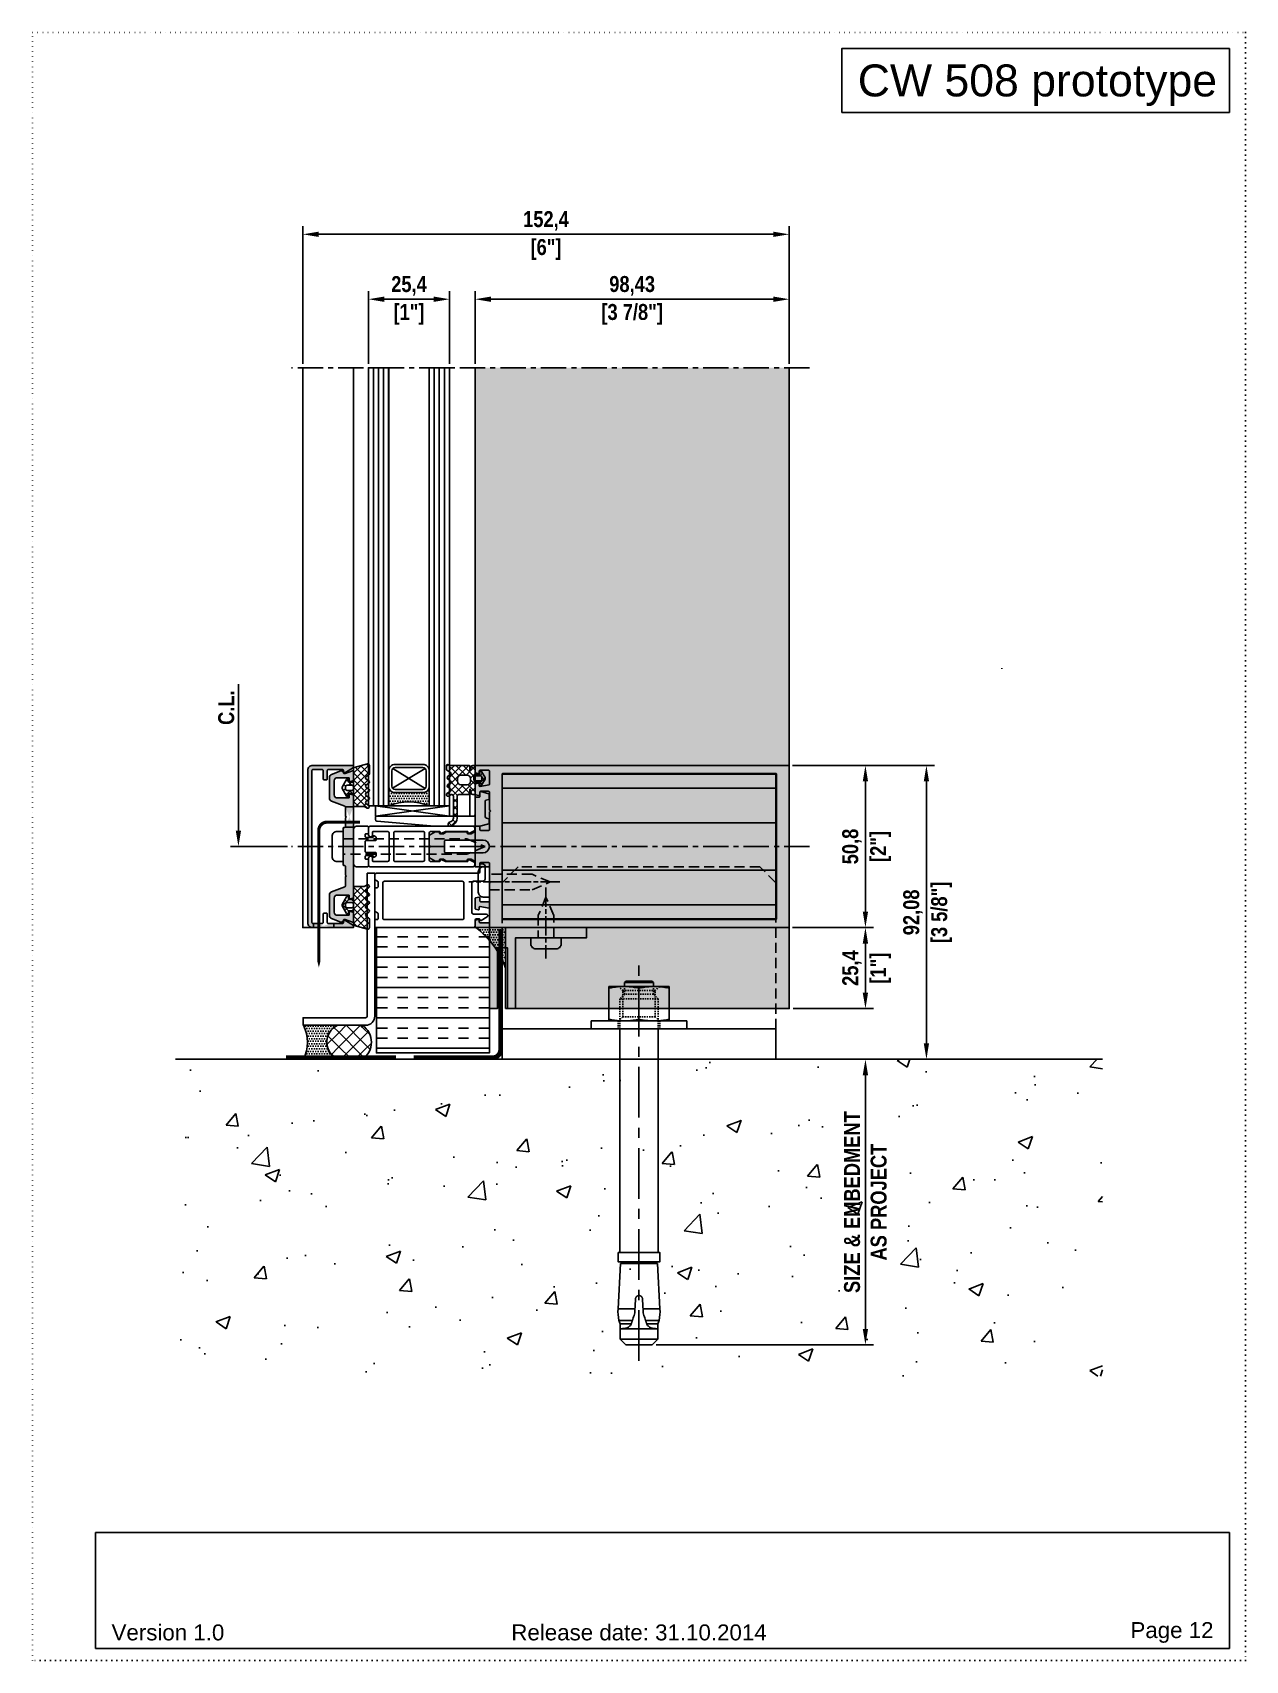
# Model space of a CAD drawing. Header units: millimetres. Extents: x -17234 to -8874, y -2869 to 1211.
# Drawn here: x -17234 to -16854, y -829 to -319 of the extents above; entities that cross this region are included whole.
import ezdxf
from ezdxf.enums import TextEntityAlignment as Align

# ---------------------------------------------------------------- set-up
doc = ezdxf.new("R2010")
doc.units = ezdxf.units.MM
for name, pattern in [('ACAD_ISO07W100', [3, 0, -3]), ('AM_ISO08W050x2', [9, 6, -0.75, 1.5, -0.75]), ('CENTER', [50.8, 31.75, -6.35, 6.35, -6.35]), ('DASHED', [19.05, 12.7, -6.35]), ('DASHED2', [9.525, 6.35, -3.175]), ('PHL_CENTER', [0.75, 0.4, -0.35]), ('PHL_THICK', [0])]:
    doc.linetypes.add(name, pattern=pattern)
doc.layers.get('Defpoints').update_dxf_attribs({"linetype": 'ACAD_ISO07W100', "true_color": 0x105689})
for name, color, linetype in [('By Others', 9, 'Continuous'), ('Centerline', 6, 'CENTER'), ('Dim', 5, 'Continuous'), ('Drain Path', 6, 'Continuous'), ('Gasket EPDM', 32, 'Continuous'), ('Gasket Silicone', 20, 'Continuous'), ('Glass', 4, 'Continuous'), ('Insulation', 9, 'Continuous'), ('Profile', 1, 'Continuous'), ('Profile View', 9, 'Continuous'), ('PVC Spacer', 3, 'Continuous'), ('Screw', 9, 'Continuous'), ('Text', 2, 'Continuous'), ('Thermal Break', 3, 'Continuous')]:
    doc.layers.add(name, color=color, linetype=linetype)
doc.styles.get("Standard").update_dxf_attribs({"font": 'arial.ttf'})
doc.styles.add('TXT', font='techb___.ttf')
doc.dimstyles.new('ISO-25', dxfattribs={"dimtxt": 2.5, "dimasz": 2.5, "dimexe": 1.25, "dimexo": 0.625, "dimtad": 1, "dimtxsty": 'TXT', "dimcen": 2.5, "dimclrd": 5, "dimclre": 5, "dimclrt": 2, "dimadec": 0, "dimazin": 0, "dimtfac": 1, "dimtmove": 0, "dimatfit": 3, "dimfxl": 1, "dimarcsym": 0})
doc.dimstyles.new('ISO-25$0', dxfattribs={"dimtxt": 2.5, "dimasz": 2.5, "dimexe": 1.25, "dimexo": 0.625, "dimtad": 1, "dimtxsty": 'TXT', "dimcen": 2.5, "dimclrd": 5, "dimclre": 5, "dimclrt": 2, "dimadec": 0, "dimazin": 0, "dimtfac": 1, "dimtmove": 0, "dimatfit": 3, "dimfxl": 1, "dimarcsym": 0})

msp = doc.modelspace()

# ---------------------------------------------------------------- texts
at = {"layer": 'Text', "color": 1, "ltscale": 0.5}
msp.add_text('CW 508 prototype ', height=10, dxfattribs=at).set_placement((-16859.331, -329.239), align=Align.TOP_RIGHT)
at = {"layer": 'Text', "color": 1, "ltscale": 0.5, "char_height": 5}
for s, width, insert, attachment_point in [('Version 1.0', 35.05, (-17209.578, -820.489), 4), ('Release date: 31.10.2014', 79.71576, (-17044.331, -820.489), 5), ('Page 12', 25.70484, (-16864.331, -820.489), 6)]:
    msp.add_mtext_dynamic_manual_height_columns(s, width=width, gutter_width=12.5, heights=[0], dxfattribs=dict(at, insert=insert, attachment_point=attachment_point))

# ---------------------------------------------------------------- blocks, each defined once
blk = doc.blocks.new('*U9')
at = {"layer": 'Glass', "ltscale": 0.5}
h = blk.add_hatch(dxfattribs=at)
h.set_pattern_fill('ANSI31', color=5, scale=0.5, angle=45)
h.set_pattern_definition([(90, (0, 62.3), (-1.5875, 3e-16), [])])
h.paths.add_polyline_path([(0, 137.3), (6.35, 137.3), (6.35, 0), (0, 0)])
h.paths.add_polyline_path([(25.4, 0), (19.05, 0), (19.05, 137.3), (25.4, 137.3)])
at = {"layer": 'Glass'}
h = blk.add_hatch(dxfattribs=at)
h.set_pattern_fill('DOTS', color=9, scale=0.5)
h.set_pattern_definition([(0, (-1613.78865, -1630.7913), (0.396875, 0.79375), [0, -0.79375])])
h.paths.add_polyline_path([(17.05, 4.2), (8.35, 4.2, -0.414214), (6.35, 6.2), (6.35, 0, -0.20587), (19.05, 0), (19.05, 6.2, -0.414214)])
at = {"layer": 'Defpoints', "linetype": 'ByBlock', "ltscale": 0.5}
for points in [[(0, 137.3), (6.35, 137.3), (6.35, 0), (0, 0)], [(25.4, 0), (19.05, 0), (19.05, 137.3), (25.4, 137.3)]]:
    blk.add_lwpolyline(points, close=True, dxfattribs=at)
at = {"layer": 'Glass'}
for points in [[(0, 137.3), (0, 0), (6.35, 0), (6.35, 137.3)], [(19.05, 137.3), (19.05, 0), (25.4, 0), (25.4, 137.3)]]:
    blk.add_lwpolyline(points, dxfattribs=at)
at = {"layer": 'Glass', "color": 3}
for points in [[(19.05, 6.2), (19.05, 11, 0.414214), (17.05, 13), (8.35, 13, 0.414214), (6.35, 11), (6.35, 6.2, 0.414214), (8.35, 4.2), (17.05, 4.2, 0.414214)], [(18.05, 6.2), (18.05, 11, 0.414214), (17.05, 12), (8.35, 12, 0.414214), (7.35, 11), (7.35, 6.2, 0.414214), (8.35, 5.2), (17.05, 5.2, 0.414214)]]:
    blk.add_lwpolyline(points, format="xyb", close=True, dxfattribs=at)
at = {"layer": 'Glass', "color": 9}
for points in [[(7.64, 5.49), (17.76, 11.71)], [(7.64, 11.71), (17.86, 5.62)]]:
    blk.add_lwpolyline(points, dxfattribs=at)
blk.add_lwpolyline([(6.35, 0, -0.20587), (19.05, 0), (19.05, 6.2, -0.414214), (17.05, 4.2), (8.35, 4.2, -0.414214), (6.35, 6.2)], format="xyb", close=True, dxfattribs=at)
blk = doc.blocks.new('*D5')
at = {"layer": 'Defpoints', "color": 0, "ltscale": 0.5, "transparency": 16777216}
for p in [(-17169.84, -487.24), (-17153.17, -487.24), (-17153.17, -574.24)]:
    blk.add_point(p, dxfattribs=at)
at = {"layer": 'Dim', "color": 5, "lineweight": -2, "ltscale": 0.5, "transparency": 16777216}
for p, q in [((-17169.84, -569.24), (-17169.84, -523.37)), ((-17154.42, -574.24), (-17172.34, -574.24))]:
    blk.add_line(p, q, dxfattribs=at)
at = {"layer": 'Dim', "color": 5, "ltscale": 0.5, "transparency": 16777216}
blk.add_solid([(-17170.67, -569.24), (-17169, -569.24), (-17169.84, -574.24)], dxfattribs=at)
at = {"layer": 'Dim', "color": 2, "ltscale": 0.5, "transparency": 16777216, "insert": (-17173.63, -530.74), "char_height": 5, "attachment_point": 5, "rotation": 90, "style": 'TXT'}
blk.add_mtext('C.L.', dxfattribs=at)
blk = doc.blocks.new('*D6')
at = {"layer": 'Defpoints', "color": 0, "transparency": 16777216}
for p in [(-16997.52, -548.84), (-16964.88, -640.91), (-16954.28, -640.91)]:
    blk.add_point(p, dxfattribs=at)
at = {"layer": 'Dim', "color": 5, "lineweight": -2, "transparency": 16777216}
for p, q in [((-16996.27, -548.84), (-16951.78, -548.84)), ((-16954.28, -553.84), (-16954.28, -635.91)), ((-16963.63, -640.91), (-16951.78, -640.91))]:
    blk.add_line(p, q, dxfattribs=at)
at = {"layer": 'Dim', "color": 5, "transparency": 16777216}
for points in [[(-16955.11, -553.84), (-16953.45, -553.84), (-16954.28, -548.84)], [(-16955.11, -635.91), (-16953.45, -635.91), (-16954.28, -640.91)]]:
    blk.add_solid(points, dxfattribs=at)
at = {"layer": 'Dim', "color": 2, "transparency": 16777216, "char_height": 5, "attachment_point": 5, "rotation": 90, "style": 'TXT'}
for s, insert in [('[3 5/8"]', (-16949.53, -594.88)), ('92,08', (-16958.48, -594.88))]:
    blk.add_mtext(s, dxfattribs=dict(at, insert=insert))
blk = doc.blocks.new('*D7')
at = {"layer": 'Defpoints', "color": 0, "transparency": 16777216}
for p in [(-16997.52, -599.64), (-16997.27, -625.04), (-16973.39, -625.04)]:
    blk.add_point(p, dxfattribs=at)
at = {"layer": 'Dim', "color": 5, "lineweight": -2, "transparency": 16777216}
for p, q in [((-16996.27, -599.64), (-16970.89, -599.64)), ((-16973.39, -604.64), (-16973.39, -620.04)), ((-16996.02, -625.04), (-16970.89, -625.04))]:
    blk.add_line(p, q, dxfattribs=at)
at = {"layer": 'Dim', "color": 5, "transparency": 16777216}
for points in [[(-16974.23, -604.64), (-16972.56, -604.64), (-16973.39, -599.64)], [(-16974.23, -620.04), (-16972.56, -620.04), (-16973.39, -625.04)]]:
    blk.add_solid(points, dxfattribs=at)
at = {"layer": 'Dim', "color": 2, "transparency": 16777216, "char_height": 5, "attachment_point": 5, "rotation": 90, "style": 'TXT'}
for s, insert in [('25,4', (-16977.58, -612.34)), ('[1"]', (-16968.65, -612.34))]:
    blk.add_mtext(s, dxfattribs=dict(at, insert=insert))
blk = doc.blocks.new('*D8')
at = {"layer": 'Defpoints', "color": 0, "transparency": 16777216}
for p in [(-16979.56, -640.91), (-17040.23, -730.39), (-16973.39, -730.39)]:
    blk.add_point(p, dxfattribs=at)
at = {"layer": 'Dim', "color": 5, "lineweight": -2, "transparency": 16777216}
for p, q in [((-16978.31, -640.91), (-16970.89, -640.91)), ((-16973.39, -645.91), (-16973.39, -725.39)), ((-17038.98, -730.39), (-16970.89, -730.39))]:
    blk.add_line(p, q, dxfattribs=at)
at = {"layer": 'Dim', "color": 5, "transparency": 16777216}
for points in [[(-16974.23, -645.91), (-16972.56, -645.91), (-16973.39, -640.91)], [(-16974.23, -725.39), (-16972.56, -725.39), (-16973.39, -730.39)]]:
    blk.add_solid(points, dxfattribs=at)
at = {"layer": 'Dim', "color": 2, "transparency": 16777216, "insert": (-16973.39, -685.65), "char_height": 5, "attachment_point": 5, "rotation": 90, "style": 'TXT'}
blk.add_mtext('SIZE & EMBEDMENT\\PAS PROJECT', dxfattribs=at)
blk = doc.blocks.new('*D10')
at = {"layer": 'Defpoints', "color": 0, "transparency": 16777216}
for p in [(-16997.27, -402.78), (-17095.69, -424.24), (-16997.27, -424.24)]:
    blk.add_point(p, dxfattribs=at)
at = {"layer": 'Dim', "color": 5, "lineweight": -2, "transparency": 16777216}
for p, q in [((-17095.69, -422.99), (-17095.69, -400.28)), ((-17090.69, -402.78), (-17002.27, -402.78)), ((-16997.27, -422.99), (-16997.27, -400.28))]:
    blk.add_line(p, q, dxfattribs=at)
at = {"layer": 'Dim', "color": 5, "transparency": 16777216}
for points in [[(-17090.69, -401.95), (-17090.69, -403.62), (-17095.69, -402.78)], [(-17002.27, -401.95), (-17002.27, -403.62), (-16997.27, -402.78)]]:
    blk.add_solid(points, dxfattribs=at)
at = {"layer": 'Dim', "color": 2, "transparency": 16777216, "char_height": 5, "attachment_point": 5, "style": 'TXT'}
for s, insert in [('98,43', (-17046.48, -398.58)), ('[3 7/8"]', (-17046.48, -407.53))]:
    blk.add_mtext(s, dxfattribs=dict(at, insert=insert))
blk = doc.blocks.new('*D11')
at = {"layer": 'Defpoints', "color": 0, "transparency": 16777216}
for p in [(-17129.09, -402.78), (-17129.09, -424.24), (-17103.69, -424.24)]:
    blk.add_point(p, dxfattribs=at)
at = {"layer": 'Dim', "color": 5, "lineweight": -2, "transparency": 16777216}
for p, q in [((-17129.09, -422.99), (-17129.09, -400.28)), ((-17108.69, -402.78), (-17124.09, -402.78)), ((-17103.69, -422.99), (-17103.69, -400.28))]:
    blk.add_line(p, q, dxfattribs=at)
at = {"layer": 'Dim', "color": 5, "transparency": 16777216}
for points in [[(-17124.09, -401.95), (-17124.09, -403.62), (-17129.09, -402.78)], [(-17108.69, -401.95), (-17108.69, -403.62), (-17103.69, -402.78)]]:
    blk.add_solid(points, dxfattribs=at)
at = {"layer": 'Dim', "color": 2, "transparency": 16777216, "char_height": 5, "attachment_point": 5, "style": 'TXT'}
for s, insert in [('25,4', (-17116.39, -398.6)), ('[1"]', (-17116.39, -407.53))]:
    blk.add_mtext(s, dxfattribs=dict(at, insert=insert))
blk = doc.blocks.new('*D12')
at = {"layer": 'Defpoints', "color": 0, "transparency": 16777216}
for p in [(-16997.27, -382.44), (-17149.67, -424.24), (-16997.27, -424.24)]:
    blk.add_point(p, dxfattribs=at)
at = {"layer": 'Dim', "color": 5, "lineweight": -2, "transparency": 16777216}
for p, q in [((-17149.67, -422.99), (-17149.67, -379.94)), ((-17144.67, -382.44), (-17002.27, -382.44)), ((-16997.27, -422.99), (-16997.27, -379.94))]:
    blk.add_line(p, q, dxfattribs=at)
at = {"layer": 'Dim', "color": 5, "transparency": 16777216}
for points in [[(-17144.67, -381.61), (-17144.67, -383.27), (-17149.67, -382.44)], [(-17002.27, -381.61), (-17002.27, -383.27), (-16997.27, -382.44)]]:
    blk.add_solid(points, dxfattribs=at)
at = {"layer": 'Dim', "color": 2, "transparency": 16777216, "char_height": 5, "attachment_point": 5, "style": 'TXT'}
for s, insert in [('152,4', (-17073.47, -378.25)), ('[6"]', (-17073.47, -387.19))]:
    blk.add_mtext(s, dxfattribs=dict(at, insert=insert))
blk = doc.blocks.new('*D19')
at = {"layer": 'Defpoints', "color": 0, "transparency": 16777216}
for p in [(-16997.52, -548.84), (-16973.39, -548.84), (-16997.52, -599.64)]:
    blk.add_point(p, dxfattribs=at)
at = {"layer": 'Dim', "color": 5, "lineweight": -2, "transparency": 16777216}
for p, q in [((-16996.27, -548.84), (-16970.89, -548.84)), ((-16973.39, -594.64), (-16973.39, -553.84)), ((-16996.27, -599.64), (-16970.89, -599.64))]:
    blk.add_line(p, q, dxfattribs=at)
at = {"layer": 'Dim', "color": 5, "transparency": 16777216}
for points in [[(-16974.23, -553.84), (-16972.56, -553.84), (-16973.39, -548.84)], [(-16974.23, -594.64), (-16972.56, -594.64), (-16973.39, -599.64)]]:
    blk.add_solid(points, dxfattribs=at)
at = {"layer": 'Dim', "color": 2, "transparency": 16777216, "char_height": 5, "attachment_point": 5, "rotation": 90, "style": 'TXT'}
for s, insert in [('50,8', (-16977.59, -574.24)), ('[2"]', (-16968.65, -574.24))]:
    blk.add_mtext(s, dxfattribs=dict(at, insert=insert))
blk = doc.blocks.new('GG - 01')
at = {"layer": 'Gasket EPDM', "ltscale": 0.5}
h = blk.add_hatch(dxfattribs=at)
h.set_pattern_fill('ANSI37', color=5, scale=0.5, style=0)
h.set_pattern_definition([(45, (16923.136, 487.5036), (-1.12253202, 1.12253202), []), (135, (16923.136, 487.5036), (-1.12253202, -1.12253202), [])])
edge = h.paths.add_edge_path(flags=16)
edge.add_arc((-2.46, -4.83), 1, -90, 0, ccw=False)
edge.add_line((-2.46, -5.83), (-4.47, -5.83))
edge.add_arc((-4.47, -4.83), 1, 180, 270, ccw=False)
edge.add_line((-5.47, -4.83), (-5.47, -3.8))
edge.add_arc((-4.47, -3.8), 1, 90, 180, ccw=False)
edge.add_line((-4.47, -2.8), (-2.46, -2.8))
edge.add_arc((-2.46, -3.8), 1, 0, 90, ccw=False)
edge.add_line((-1.46, -3.8), (-1.46, -4.83))
edge = h.paths.add_edge_path()
edge.add_arc((-8, -7.46), 0.5, 300, 420)
edge.add_line((-7.75, -7.03), (-8.48, -6.6))
edge.add_arc((-8.23, -6.17), 0.5, 120, 240, ccw=False)
edge.add_line((-8.48, -5.74), (-7.75, -5.31))
edge.add_arc((-8, -4.88), 0.5, 300, 420)
edge.add_line((-7.75, -4.45), (-8.48, -4.03))
edge.add_arc((-8.23, -3.59), 0.5, 120, 240, ccw=False)
edge.add_line((-8.48, -3.16), (-7.75, -2.74))
edge.add_arc((-8, -2.3), 0.5, 300, 420)
edge.add_line((-7.75, -1.87), (-8.87, -1.22))
edge.add_arc((-8.75, -1), 0.25, 180, 240, ccw=False)
edge.add_line((-9, -1), (-9, 0))
edge.add_arc((-8.5, 0), 0.5, 75, 180, ccw=False)
edge.add_line((-8.37, 0.48), (-7.53, 0.26))
edge.add_arc((-7.47, 0.5), 0.25, 255, 270)
edge.add_line((-7.47, 0.25), (-1.91, 0.25))
edge.add_arc((-1.91, 0), 0.25, 0, 90, ccw=False)
edge.add_line((-1.66, 0), (-1.66, -1.36))
edge.add_arc((-1.56, -1.36), 0.1, 180, 350)
edge.add_line((-1.46, -1.37), (-1.24, -0.16))
edge.add_arc((-0.75, -0.25), 0.5, 90, 170, ccw=False)
edge.add_line((-0.75, 0.25), (-0.25, 0.25))
edge.add_arc((-0.25, 0), 0.25, 0, 90, ccw=False)
edge.add_line((0, 0), (0, -2.25))
edge.add_arc((0.25, -2.25), 0.25, 180, 270)
edge.add_line((0.25, -2.5), (1.2, -2.5))
edge.add_arc((1.2, -2.24), 0.258, 269.7084, 358.2435)
edge.add_line((1.46, -2.25), (1.46, -1.8))
edge.add_arc((1.76, -1.8), 0.3, 30, 180, ccw=False)
edge.add_line((2.02, -1.65), (3.12, -3.55))
edge.add_arc((2.69, -3.8), 0.5, -30, 30, ccw=False)
edge.add_line((3.12, -4.05), (2.02, -5.95))
edge.add_arc((1.76, -5.8), 0.3, 180, 330, ccw=False)
edge.add_line((1.46, -5.8), (1.46, -5.35))
edge.add_arc((1.2, -5.36), 0.258, 1.7565, 90.2916)
edge.add_line((1.2, -5.1), (0.25, -5.1))
edge.add_arc((0.25, -5.35), 0.25, 90, 180)
edge.add_line((0, -5.35), (0, -8.63))
edge.add_arc((-0.25, -8.63), 0.25, -90, 0, ccw=False)
edge.add_line((-0.25, -8.88), (-0.75, -8.88))
edge.add_arc((-0.75, -8.38), 0.5, 190, 270, ccw=False)
edge.add_line((-1.24, -8.46), (-1.46, -7.25))
edge.add_arc((-1.56, -7.27), 0.1, 10, 180)
edge.add_line((-1.66, -7.27), (-1.66, -8.63))
edge.add_arc((-1.91, -8.63), 0.25, -90, 0, ccw=False)
edge.add_line((-1.91, -8.88), (-5.1, -8.88))
edge.add_arc((-5.1, -9.38), 0.5, 90, 180)
edge.add_line((-5.6, -9.38), (-5.6, -16.31))
edge.add_arc((-7.8, -16.31), 2.2, 300, 360, ccw=False)
edge.add_line((-6.7, -18.21), (-7.58, -18.72))
edge.add_arc((-7.88, -18.2), 0.6, 120, 300, ccw=False)
edge.add_line((-8.18, -17.68), (-7.3, -17.17))
edge.add_arc((-7.8, -16.31), 1, 300, 360)
edge.add_line((-6.8, -16.31), (-6.8, -9.38))
edge.add_arc((-7.3, -9.38), 0.5, 360, 450)
edge.add_line((-7.3, -8.88), (-7.32, -8.88))
edge.add_arc((-7.32, -9.38), 0.5, 90, 120)
edge.add_line((-7.57, -8.94), (-8.25, -9.33))
edge.add_arc((-8.5, -8.9), 0.5, 120, 300, ccw=False)
edge.add_line((-8.75, -8.47), (-7.75, -7.89))
edge = h.paths.add_edge_path(flags=16)
edge.add_arc((1.62, -4.1), 0.5, -90, 0, ccw=False)
edge.add_line((1.62, -4.6), (0.11, -4.6))
edge.add_arc((0.11, -4.1), 0.5, 180, 270, ccw=False)
edge.add_line((-0.39, -4.1), (-0.39, -3.5))
edge.add_arc((0.11, -3.5), 0.5, 90, 180, ccw=False)
edge.add_line((0.11, -3), (1.62, -3))
edge.add_arc((1.62, -3.5), 0.5, 0, 90, ccw=False)
edge.add_line((2.12, -3.5), (2.12, -4.1))
blk.add_lwpolyline([(-7.75, -7.89, 0.57735), (-7.75, -7.03), (-8.48, -6.6, -0.57735), (-8.48, -5.74), (-7.75, -5.31, 0.57735), (-7.75, -4.45), (-8.48, -4.03, -0.57735), (-8.48, -3.16), (-7.75, -2.74, 0.57735), (-7.75, -1.87), (-8.87, -1.22, -0.267949), (-9, -1), (-9, 0), (-9, 0, -0.493145), (-8.37, 0.48), (-7.53, 0.26, 0.065543), (-7.47, 0.25), (-1.91, 0.25, -0.414214), (-1.66, 0), (-1.66, -1.36, 0.916331), (-1.46, -1.37), (-1.24, -0.16, -0.36397), (-0.75, 0.25), (-0.25, 0.25, -0.414214), (0, 0), (0, -2.25, 0.414214), (0.25, -2.5), (1.2, -2.5, 0.406745), (1.46, -2.25), (1.46, -1.8, -0.767327), (2.02, -1.65), (3.12, -3.55, -0.267949), (3.12, -4.05), (2.02, -5.95, -0.767327), (1.46, -5.8), (1.46, -5.35, 0.406745), (1.2, -5.1), (0.25, -5.1, 0.414214), (0, -5.35), (0, -8.63, -0.414214), (-0.25, -8.88), (-0.75, -8.88, -0.36397), (-1.24, -8.46), (-1.46, -7.25, 0.916331), (-1.66, -7.27), (-1.66, -8.63, -0.414214), (-1.91, -8.88), (-5.1, -8.88, 0.414214), (-5.6, -9.38), (-5.6, -16.31, -0.267949), (-6.7, -18.21), (-7.58, -18.72, -1), (-8.18, -17.68), (-7.3, -17.17, 0.267949), (-6.8, -16.31), (-6.8, -9.38, 0.414214), (-7.3, -8.88), (-7.32, -8.88, 0.131652), (-7.57, -8.94), (-8.25, -9.33, -1), (-8.75, -8.47), (-8.75, -8.47), (-7.75, -7.89, 0.267949)], format="xyb", dxfattribs=at)
for points in [[(-1.46, -4.83, -0.414214), (-2.46, -5.83), (-4.47, -5.83, -0.414214), (-5.47, -4.83), (-5.47, -3.8, -0.414214), (-4.47, -2.8), (-2.46, -2.8, -0.414214), (-1.46, -3.8)], [(2.12, -4.1, -0.414214), (1.62, -4.6), (0.11, -4.6, -0.414214), (-0.39, -4.1), (-0.39, -3.5, -0.414214), (0.11, -3), (1.62, -3, -0.414214), (2.12, -3.5)]]:
    blk.add_lwpolyline(points, format="xyb", close=True, dxfattribs=at)
blk = doc.blocks.new('EGG - 01')
at = {"layer": 'Gasket EPDM', "ltscale": 0.5}
h = blk.add_hatch(dxfattribs=at)
h.set_pattern_fill('ANSI37', color=5, scale=0.5, style=0)
h.set_pattern_definition([(45, (16931.764, 552.2421), (-1.12253202, 1.12253202), []), (135, (16931.764, 552.2421), (-1.12253202, -1.12253202), [])])
edge = h.paths.add_edge_path()
edge.add_arc((7, -0.75), 0.5, 300, 420)
edge.add_line((7.25, -0.31), (6.52, 0.11))
edge.add_arc((6.77, 0.54), 0.5, 120, 240, ccw=False)
edge.add_line((6.52, 0.98), (7.25, 1.4))
edge.add_arc((7, 1.83), 0.5, 300, 420)
edge.add_line((7.25, 2.26), (6.52, 2.69))
edge.add_arc((6.77, 3.12), 0.5, 120, 240, ccw=False)
edge.add_line((6.52, 3.55), (7.25, 3.98))
edge.add_arc((7, 4.41), 0.5, 300, 360)
edge.add_line((7.5, 4.41), (7.5, 7))
edge.add_arc((7, 7), 0.5, 0, 105)
edge.add_line((6.87, 7.48), (2.69, 6.36))
edge.add_arc((2.75, 6.12), 0.25, 105, 180)
edge.add_line((2.5, 6.12), (2.5, 2))
edge.add_arc((2.25, 2), 0.25, 270, 360, ccw=False)
edge.add_line((2.25, 1.75), (1.17, 1.75))
edge.add_arc((1.17, 2), 0.25, 180, 270, ccw=False)
edge.add_line((0.92, 2), (0.92, 2.45))
edge.add_arc((0.62, 2.45), 0.3, 0, 150)
edge.add_line((0.36, 2.6), (-1, 0.25))
edge.add_arc((-0.57, 0), 0.5, 150, 210)
edge.add_line((-1, -0.25), (0.36, -2.6))
edge.add_arc((0.62, -2.45), 0.3, 210, 360)
edge.add_line((0.92, -2.45), (0.92, -2))
edge.add_arc((1.17, -2), 0.25, 90, 180, ccw=False)
edge.add_line((1.17, -1.75), (2.25, -1.75))
edge.add_arc((2.25, -2), 0.25, 0, 90, ccw=False)
edge.add_line((2.5, -2), (2.5, -5.38))
edge.add_arc((3, -5.38), 0.5, 180, 270)
edge.add_line((3, -5.88), (5.83, -5.88))
edge.add_arc((5.83, -6.38), 0.5, 60, 90, ccw=False)
edge.add_line((6.08, -5.94), (6.75, -6.33))
edge.add_arc((7, -5.9), 0.5, 240, 420)
edge.add_line((7.25, -5.47), (6.52, -5.05))
edge.add_arc((6.77, -4.61), 0.5, 120, 240, ccw=False)
edge.add_line((6.52, -4.18), (7.25, -3.76))
edge.add_arc((7, -3.32), 0.5, 300, 420)
edge.add_line((7.25, -2.89), (6.52, -2.47))
edge.add_arc((6.77, -2.03), 0.5, 120, 240, ccw=False)
edge.add_line((6.52, -1.6), (7.25, -1.18))
edge = h.paths.add_edge_path(flags=16)
edge.add_arc((0.5, -0.3), 0.5, 180, 270)
edge.add_line((0.5, -0.8), (2.01, -0.8))
edge.add_arc((2.01, -0.3), 0.5, 270, 360)
edge.add_line((2.51, -0.3), (2.51, 0.3))
edge.add_arc((2.01, 0.3), 0.5, 0, 90)
edge.add_line((2.01, 0.8), (0.5, 0.8))
edge.add_arc((0.5, 0.3), 0.5, 90, 180)
edge.add_line((0, 0.3), (0, -0.3))
for points in [[(7.25, -1.18, 0.57735), (7.25, -0.31), (6.52, 0.11, -0.57735), (6.52, 0.98), (7.25, 1.4, 0.57735), (7.25, 2.26), (6.52, 2.69, -0.57735), (6.52, 3.55), (7.25, 3.98, 0.267949), (7.5, 4.41), (7.5, 7, 0.493145), (6.87, 7.48), (2.69, 6.36, 0.339454), (2.5, 6.12), (2.5, 2, -0.414214), (2.25, 1.75), (1.17, 1.75, -0.414214), (0.92, 2), (0.92, 2.45, 0.767327), (0.36, 2.6), (-1, 0.25, 0.267949), (-1, -0.25), (0.36, -2.6, 0.767327), (0.92, -2.45), (0.92, -2, -0.414214), (1.17, -1.75), (2.25, -1.75, -0.414214), (2.5, -2), (2.5, -5.38, 0.414214), (3, -5.88), (5.83, -5.88, -0.131652), (6.08, -5.94), (6.75, -6.33, 1), (7.25, -5.47), (6.52, -5.05, -0.57735), (6.52, -4.18), (7.25, -3.76, 0.57735), (7.25, -2.89), (6.52, -2.47, -0.57735), (6.52, -1.6)], [(0, -0.3, 0.414214), (0.5, -0.8), (2.01, -0.8, 0.414214), (2.51, -0.3), (2.51, 0.3, 0.414214), (2.01, 0.8), (0.5, 0.8, 0.414214), (0, 0.3)]]:
    blk.add_lwpolyline(points, format="xyb", close=True, dxfattribs=at)

# ---------------------------------------------------------------- dimensions: what is measured, and where the dimension line sits
at = {"layer": 'Dim'}
for base, p1, p2, picture, middle in [((-16997.268, -382.441), (-17149.668, -424.239), (-16997.268, -424.239), '*D12', (-17073.468, -382.441)), ((-17129.093, -402.785), (-17103.693, -424.239), (-17129.093, -424.239), '*D11', (-17116.393, -402.785)), ((-16997.268057101, -402.784545487), (-17095.693057101, -424.23944298), (-16997.268057101, -424.23944298), '*D10', (-17046.480557101, -402.784545487))]:
    dim = msp.add_linear_dim(base=base, p1=p1, p2=p2, dimstyle='ISO-25$0', override={"dimscale": 2, "dimpost": '\\X'}, dxfattribs=at)
    dim.commit()
    dim.dimension.update_dxf_attribs({"geometry": picture, "text_midpoint": middle})
at = {"layer": 'Dim', "ltscale": 0.5}
dim = msp.add_linear_dim(base=(-17169.836, -487.239), p1=(-17153.168, -574.239), p2=(-17153.168, -487.239), angle=90, text='C.L.', dimstyle='ISO-25', override={"dimscale": 2, "dimpost": '\\X', "dimse2": 1, "dimsd2": 1}, dxfattribs=at)
dim.commit()
dim.dimension.update_dxf_attribs({"geometry": '*D5', "text_midpoint": (-17173.634, -530.739)})
at = {"layer": 'Dim'}
for base, p1, p2, picture, middle in [((-16954.278660894, -640.91444298), (-16997.518057101, -548.83944298), (-16964.876904583, -640.91444298), '*D6', (-16954.278660894, -594.87694298)), ((-16973.394, -548.839), (-16997.518, -599.639), (-16997.518, -548.839), '*D19', (-16973.394, -574.239)), ((-16973.394, -625.039), (-16997.518, -599.639), (-16997.268, -625.039), '*D7', (-16973.394, -612.339))]:
    dim = msp.add_linear_dim(base=base, p1=p1, p2=p2, angle=90, dimstyle='ISO-25$0', override={"dimscale": 2, "dimpost": '\\X'}, dxfattribs=at)
    dim.commit()
    dim.dimension.update_dxf_attribs({"geometry": picture, "text_midpoint": middle})
dim = msp.add_linear_dim(base=(-16973.394, -730.389), p1=(-16979.558, -640.914), p2=(-17040.231, -730.389), angle=90, text='SIZE & EMBEDMENT\\XAS PROJECT', dimstyle='ISO-25$0', override={"dimscale": 2, "dimpost": '\\X'}, dxfattribs=at)
dim.commit()
dim.dimension.update_dxf_attribs({"geometry": '*D8', "text_midpoint": (-16973.394, -685.652), "dimtype": 160})

# ---------------------------------------------------------------- hatches: boundary and pattern name
at = {"layer": 'By Others'}
h = msp.add_hatch(dxfattribs=at)
h.set_pattern_fill('AR-CONC', color=256, scale=0.25)
h.set_pattern_definition([(50, (-2280, -507.83), (45.54617, -3.98477), [4.7625, -52.3875]), (355, (-2280, -507.83), (-8.81086, 47.76421), [3.81, -41.91015]), (100.45144, (-2276.204, -508.164), (36.73531, 43.77944), [4.0475, -44.52256]), (46.1842, (-2280, -495.13), (67.76976, -10.51058), [7.14375, -78.58125]), (96.63556, (-2274.35, -496.01), (59.35103, 61.85653), [6.07126, -66.7839]), (351.18415, (-2280, -495.13), (59.35103, 61.85653), [5.715, -62.86493]), (21, (-2273.65, -498.307), (37.9036, -25.5663), [4.7625, -52.3875]), (326, (-2273.65, -498.307), (15.4505, 46.04699), [3.81, -41.91]), (71.45144, (-2270.49, -500.437), (53.3541, 20.48069), [4.0475, -44.52248]), (37.5, (-2280, -507.832), (0.77215, 21.13876), [0, -41.402, 0, -42.545, 0, -42.06875]), (7.5, (-2280, -507.832), (16.704916, 25.045144), [0, -24.257, 0, -40.4495, 0, -16.03375]), (327.5, (-2294.16, -507.832), (33.897649, -1.432186), [0, -15.875, 0, -49.53, 0, -65.7225]), (317.5, (-2300.51, -507.832), (37.032295, 6.35662), [0, -20.6375, 0, -32.893, 0, -46.6725])])
h.paths.add_polyline_path([(-17189.534, -740.153), (-16899.128, -740.153), (-16899.128, -640.914), (-17189.534, -640.914)])
at = {"layer": 'Gasket Silicone', "ltscale": 0.5, "true_color": 0x939598}
h = msp.add_hatch(color=252, dxfattribs=at)
h.dxf.hatch_style = 1
h.paths.add_polyline_path([(-17095.693, -424.239), (-16997.268, -424.239), (-16997.268, -625.039), (-17085.493, -625.039), (-17085.493, -605.989), (-17088.693, -605.989), (-17088.693, -625.039), (-17091.193, -625.039), (-17091.193, -580.589), (-17095.693, -580.589)])
at = {"layer": 'Gasket Silicone', "ltscale": 0.5}
h = msp.add_hatch(color=1, dxfattribs=at)
h.dxf.hatch_style = 1
edge = h.paths.add_edge_path(flags=16)
edge.add_line((-17139.968, -598.339), (-17139.968, -599.639))
edge.add_line((-17146.318, -598.339), (-17146.318, -599.639))
edge = h.paths.add_edge_path()
edge.add_line((-17139.968, -598.339), (-17139.968, -599.639))
edge.add_line((-17139.968, -599.639), (-17134.043, -599.639))
edge.add_arc((-17134.043, -599.389), 0.25, 270, 360)
edge.add_line((-17133.793, -599.389), (-17133.793, -599.204))
edge.add_arc((-17134.293, -599.204), 0.5, 0, 60)
edge.add_line((-17134.043, -598.771), (-17136.474, -597.368))
edge.add_arc((-17136.599, -597.584), 0.25, 60, 170)
edge.add_line((-17136.845, -597.541), (-17136.949, -598.133))
edge.add_arc((-17137.195, -598.089), 0.25, 270, 350, ccw=False)
edge.add_line((-17137.195, -598.339), (-17139.968, -598.339))
edge = h.paths.add_edge_path()
edge.add_line((-17146.318, -599.639), (-17146.318, -598.339))
edge.add_line((-17146.318, -598.339), (-17146.531, -598.339))
edge.add_arc((-17146.531, -598.089), 0.25, 180, 270, ccw=False)
edge.add_line((-17146.781, -598.089), (-17146.781, -550.389))
edge.add_arc((-17146.531, -550.389), 0.25, 90, 180, ccw=False)
edge.add_line((-17146.531, -550.139), (-17143.543, -550.139))
edge.add_arc((-17143.543, -550.389), 0.25, 0, 90, ccw=False)
edge.add_line((-17143.293, -550.389), (-17143.293, -553.089))
edge.add_arc((-17143.043, -553.089), 0.25, 180, 270)
edge.add_line((-17143.043, -553.339), (-17142.243, -553.339))
edge.add_arc((-17142.243, -553.089), 0.25, 270, 360)
edge.add_line((-17141.993, -553.089), (-17141.993, -550.389))
edge.add_arc((-17141.743, -550.389), 0.25, 90, 180, ccw=False)
edge.add_line((-17141.743, -550.139), (-17137.195, -550.139))
edge.add_arc((-17137.195, -550.389), 0.25, 10, 90, ccw=False)
edge.add_line((-17136.949, -550.346), (-17136.845, -550.938))
edge.add_arc((-17136.599, -550.895), 0.25, 190, 300)
edge.add_line((-17136.474, -551.111), (-17134.043, -549.708))
edge.add_arc((-17134.293, -549.275), 0.5, 300, 360)
edge.add_line((-17133.793, -549.275), (-17133.793, -549.089))
edge.add_arc((-17134.043, -549.089), 0.25, 0, 90)
edge.add_line((-17134.043, -548.839), (-17146.581, -548.839))
edge.add_arc((-17146.581, -550.339), 1.5, 90, 180)
edge.add_line((-17148.081, -550.339), (-17148.081, -598.139))
edge.add_arc((-17146.581, -598.139), 1.5, 180, 270)
edge.add_line((-17146.581, -599.639), (-17146.318, -599.639))
h = msp.add_hatch(color=1, dxfattribs=at)
h.dxf.hatch_style = 1
edge = h.paths.add_edge_path(flags=17)
edge.add_line((-17133.793, -561.841), (-17136.293, -561.841))
edge.add_line((-17133.793, -568.191), (-17136.395, -568.191))
edge = h.paths.add_edge_path()
edge.add_line((-17136.293, -561.841), (-17133.793, -561.841))
edge.add_line((-17133.793, -561.841), (-17133.793, -558.325))
edge.add_arc((-17134.043, -558.325), 0.25, 0, 75)
edge.add_line((-17133.978, -558.084), (-17134.778, -557.869))
edge.add_arc((-17134.843, -558.111), 0.25, 74.97677, 180)
edge.add_line((-17135.093, -558.111), (-17135.093, -558.789))
edge.add_arc((-17135.343, -558.789), 0.25, -90, 0, ccw=False)
edge.add_line((-17135.343, -559.039), (-17138.793, -559.039))
edge.add_arc((-17138.793, -558.039), 1, 180, 270, ccw=False)
edge.add_line((-17139.793, -558.039), (-17139.793, -553.682))
edge.add_arc((-17138.793, -553.682), 1, 90, 180, ccw=False)
edge.add_line((-17138.793, -552.682), (-17135.343, -552.682))
edge.add_arc((-17135.343, -552.932), 0.25, 0, 90, ccw=False)
edge.add_line((-17135.093, -552.932), (-17135.093, -553.611))
edge.add_arc((-17134.843, -553.611), 0.25, 180, 285.02323)
edge.add_line((-17134.778, -553.852), (-17133.978, -553.637))
edge.add_arc((-17134.043, -553.396), 0.25, 285, 360)
edge.add_line((-17133.793, -553.396), (-17133.793, -550.787))
edge.add_arc((-17134.043, -550.787), 0.25, 0, 110)
edge.add_line((-17134.129, -550.553), (-17136.374, -551.37))
edge.add_arc((-17136.545, -550.9), 0.5, 190, 290, ccw=False)
edge.add_line((-17137.038, -550.987), (-17137.043, -550.953))
edge.add_arc((-17137.536, -551.04), 0.5, 10, 110)
edge.add_line((-17137.707, -550.57), (-17140.635, -551.636))
edge.add_arc((-17140.293, -552.576), 1, 110, 180)
edge.add_line((-17141.293, -552.576), (-17141.293, -559.146))
edge.add_arc((-17140.293, -559.146), 1, 180, 250)
edge.add_line((-17140.635, -560.085), (-17136.458, -561.606))
edge.add_arc((-17136.543, -561.841), 0.25, 0, 70, ccw=False)
edge = h.paths.add_edge_path()
edge.add_line((-17133.793, -568.191), (-17136.395, -568.191))
edge.add_arc((-17136.543, -567.989), 0.25, 270, 306.34063, ccw=False)
edge.add_line((-17136.543, -568.239), (-17136.743, -568.239))
edge.add_arc((-17136.743, -568.489), 0.25, 90, 180)
edge.add_line((-17136.993, -568.489), (-17136.993, -573.989))
edge.add_line((-17136.993, -573.989), (-17136.743, -574.239))
edge.add_line((-17136.743, -574.239), (-17136.993, -574.489))
edge.add_line((-17136.993, -574.489), (-17136.993, -579.989))
edge.add_arc((-17136.743, -579.989), 0.25, 180, 270)
edge.add_line((-17136.743, -580.239), (-17136.543, -580.239))
edge.add_arc((-17136.543, -580.489), 0.25, 0, 90, ccw=False)
edge.add_line((-17136.293, -580.489), (-17136.293, -583.213))
edge.add_line((-17136.293, -583.213), (-17136.043, -583.463))
edge.add_line((-17136.043, -583.463), (-17136.293, -583.713))
edge.add_line((-17136.293, -583.713), (-17136.293, -586.638))
edge.add_arc((-17136.543, -586.638), 0.25, -70, 0, ccw=False)
edge.add_line((-17136.458, -586.873), (-17140.635, -588.393))
edge.add_arc((-17140.293, -589.333), 1, 110, 180)
edge.add_line((-17141.293, -589.333), (-17141.293, -595.903))
edge.add_arc((-17140.293, -595.903), 1, 180, 250)
edge.add_line((-17140.635, -596.843), (-17137.707, -597.909))
edge.add_arc((-17137.536, -597.439), 0.5, 250, 350)
edge.add_line((-17137.043, -597.526), (-17137.038, -597.492))
edge.add_arc((-17136.545, -597.579), 0.5, 70, 170, ccw=False)
edge.add_line((-17136.374, -597.109), (-17134.129, -597.926))
edge.add_arc((-17134.043, -597.691), 0.25, 250, 360)
edge.add_line((-17133.793, -597.691), (-17133.793, -595.083))
edge.add_arc((-17134.043, -595.083), 0.25, 0, 75)
edge.add_line((-17133.978, -594.841), (-17134.778, -594.627))
edge.add_arc((-17134.843, -594.868), 0.25, 74.97677, 180)
edge.add_line((-17135.093, -594.868), (-17135.093, -595.547))
edge.add_arc((-17135.343, -595.547), 0.25, -90, 0, ccw=False)
edge.add_line((-17135.343, -595.797), (-17138.793, -595.797))
edge.add_arc((-17138.793, -594.797), 1, 180, 270, ccw=False)
edge.add_line((-17139.793, -594.797), (-17139.793, -590.439))
edge.add_arc((-17138.793, -590.439), 1, 90, 180, ccw=False)
edge.add_line((-17138.793, -589.439), (-17135.343, -589.439))
edge.add_arc((-17135.343, -589.689), 0.25, 0, 90, ccw=False)
edge.add_line((-17135.093, -589.689), (-17135.093, -590.368))
edge.add_arc((-17134.843, -590.368), 0.25, 180, 285.02323)
edge.add_line((-17134.778, -590.61), (-17133.978, -590.395))
edge.add_arc((-17134.043, -590.154), 0.25, 285, 360)
edge.add_line((-17133.793, -590.154), (-17133.793, -568.191))
h = msp.add_hatch(color=1, dxfattribs=at)
h.dxf.hatch_style = 1
edge = h.paths.add_edge_path()
edge.add_arc((-17095.443, -557.775), 0.25, 180, 255.00113)
edge.add_line((-17095.508, -558.017), (-17094.508, -558.284))
edge.add_arc((-17094.443, -558.043), 0.25, 255.00117, 359.99997)
edge.add_line((-17094.193, -558.043), (-17094.193, -557.189))
edge.add_arc((-17093.943, -557.189), 0.25, 135, 179.99997, ccw=False)
edge.add_arc((-17093.943, -557.189), 0.25, 90, 135, ccw=False)
edge.add_line((-17093.943, -556.939), (-17091.443, -556.939))
edge.add_arc((-17091.443, -557.189), 0.25, 0, 90, ccw=False)
edge.add_line((-17091.193, -557.189), (-17091.193, -562.773))
edge.add_line((-17091.193, -562.773), (-17090.84, -563.127))
edge.add_line((-17090.84, -563.127), (-17091.193, -563.48))
edge.add_arc((-17090.943, -563.48), 0.25, 179.98645, 180)
edge.add_line((-17091.193, -563.48), (-17091.193, -568.989))
edge.add_arc((-17091.443, -568.989), 0.25, -90, 0, ccw=False)
edge.add_line((-17091.443, -569.239), (-17093.943, -569.239))
edge.add_arc((-17093.943, -568.989), 0.25, 180, 270, ccw=False)
edge.add_line((-17094.193, -568.989), (-17094.193, -568.139))
edge.add_arc((-17094.443, -568.139), 0.25, 0, 90)
edge.add_line((-17094.443, -567.889), (-17095.443, -567.889))
edge.add_arc((-17095.443, -568.139), 0.25, 90, 180)
edge.add_line((-17095.693, -568.139), (-17095.693, -569.378))
edge.add_arc((-17095.943, -569.378), 0.25, 300, 360, ccw=False)
edge.add_line((-17095.818, -569.594), (-17096.907, -570.223))
edge.add_arc((-17097.032, -570.007), 0.25, 270, 300, ccw=False)
edge.add_line((-17097.032, -570.257), (-17097.92, -570.257))
edge.add_arc((-17097.92, -570.007), 0.25, 180, 270, ccw=False)
edge.add_line((-17098.17, -570.007), (-17098.17, -569.889))
edge.add_arc((-17098.42, -569.889), 0.25, 0, 90)
edge.add_line((-17098.42, -569.639), (-17104.543, -569.639))
edge.add_arc((-17104.543, -569.889), 0.25, 90, 120)
edge.add_line((-17104.668, -569.673), (-17105.621, -570.223))
edge.add_arc((-17105.746, -570.007), 0.25, 270, 300, ccw=False)
edge.add_line((-17105.746, -570.257), (-17106.634, -570.257))
edge.add_arc((-17106.634, -570.007), 0.25, 180, 270, ccw=False)
edge.add_line((-17106.884, -570.007), (-17106.884, -569.907))
edge.add_arc((-17107.134, -569.907), 0.25, 0, 90)
edge.add_line((-17107.134, -569.657), (-17108.061, -569.657))
edge.add_arc((-17108.061, -569.907), 0.25, 90, 120)
edge.add_line((-17108.186, -569.69), (-17109.918, -570.69))
edge.add_arc((-17109.793, -570.907), 0.25, 120, 180)
edge.add_line((-17110.043, -570.907), (-17110.043, -573.886))
edge.add_line((-17110.043, -573.886), (-17109.69, -574.239))
edge.add_line((-17109.69, -574.239), (-17110.043, -574.593))
edge.add_line((-17110.043, -574.593), (-17110.043, -577.572))
edge.add_arc((-17109.793, -577.572), 0.25, 180, 240)
edge.add_line((-17109.918, -577.789), (-17108.186, -578.789))
edge.add_arc((-17108.061, -578.572), 0.25, 239.99999, 270)
edge.add_line((-17108.061, -578.822), (-17107.131, -578.822))
edge.add_arc((-17107.131, -578.572), 0.25, 270, 360)
edge.add_line((-17106.881, -578.572), (-17106.881, -578.472))
edge.add_arc((-17106.631, -578.472), 0.25, 90, 180, ccw=False)
edge.add_line((-17106.631, -578.222), (-17105.746, -578.222))
edge.add_arc((-17105.746, -578.472), 0.25, 60, 90, ccw=False)
edge.add_line((-17105.621, -578.256), (-17104.668, -578.806))
edge.add_arc((-17104.543, -578.589), 0.25, 240, 270)
edge.add_line((-17104.543, -578.839), (-17098.42, -578.839))
edge.add_arc((-17098.42, -578.589), 0.25, 270, 360)
edge.add_line((-17098.17, -578.589), (-17098.17, -578.472))
edge.add_arc((-17097.92, -578.472), 0.25, 90, 180, ccw=False)
edge.add_line((-17097.92, -578.222), (-17097.032, -578.222))
edge.add_arc((-17097.032, -578.472), 0.25, 60, 90, ccw=False)
edge.add_line((-17096.907, -578.256), (-17095.818, -578.884))
edge.add_arc((-17095.943, -579.101), 0.25, 0, 60, ccw=False)
edge.add_line((-17095.693, -579.101), (-17095.693, -580.339))
edge.add_arc((-17095.443, -580.339), 0.25, 180, 270)
edge.add_line((-17095.443, -580.589), (-17094.443, -580.589))
edge.add_arc((-17094.443, -580.339), 0.25, 270, 360)
edge.add_line((-17094.193, -580.339), (-17094.193, -579.489))
edge.add_arc((-17093.943, -579.489), 0.25, 90, 180, ccw=False)
edge.add_line((-17093.943, -579.239), (-17091.443, -579.239))
edge.add_arc((-17091.443, -579.489), 0.25, 0, 90, ccw=False)
edge.add_line((-17091.193, -579.489), (-17091.193, -584.998))
edge.add_arc((-17090.943, -584.998), 0.25, 179.99321, 180.00677)
edge.add_line((-17091.193, -584.998), (-17090.84, -585.352))
edge.add_line((-17090.84, -585.352), (-17091.193, -585.706))
edge.add_line((-17091.193, -585.706), (-17091.193, -591.289))
edge.add_arc((-17091.443, -591.289), 0.25, -90, 0, ccw=False)
edge.add_line((-17091.443, -591.539), (-17093.943, -591.539))
edge.add_arc((-17093.943, -591.289), 0.25, 180, 270, ccw=False)
edge.add_line((-17094.193, -591.289), (-17094.193, -590.336))
edge.add_arc((-17094.443, -590.336), 0.25, 0.00004, 104.99997)
edge.add_line((-17094.508, -590.094), (-17095.508, -590.362))
edge.add_arc((-17095.443, -590.604), 0.25, 104.99997, 142.5)
edge.add_arc((-17095.443, -590.604), 0.25, 142.5, 180)
edge.add_line((-17095.693, -590.604), (-17095.693, -593.625))
edge.add_arc((-17095.443, -593.625), 0.25, 180, 255)
edge.add_line((-17095.508, -593.867), (-17094.708, -594.081))
edge.add_arc((-17094.643, -593.839), 0.25, 255, 360)
edge.add_line((-17094.393, -593.839), (-17094.393, -593.289))
edge.add_arc((-17094.143, -593.289), 0.25, 80, 180, ccw=False)
edge.add_line((-17094.1, -593.043), (-17091.4, -593.519))
edge.add_arc((-17091.443, -593.766), 0.25, 0, 80, ccw=False)
edge.add_line((-17091.193, -593.766), (-17091.193, -597.889))
edge.add_arc((-17091.443, -597.889), 0.25, -90, 0, ccw=False)
edge.add_line((-17091.443, -598.139), (-17094.143, -598.139))
edge.add_arc((-17094.143, -597.889), 0.25, 180, 270, ccw=False)
edge.add_line((-17094.393, -597.889), (-17094.393, -597.339))
edge.add_arc((-17094.643, -597.339), 0.25, 0, 105)
edge.add_line((-17094.708, -597.098), (-17095.508, -597.312))
edge.add_arc((-17095.443, -597.554), 0.25, 105, 180)
edge.add_line((-17095.693, -597.554), (-17095.693, -599.389))
edge.add_arc((-17095.443, -599.389), 0.25, 180, 270)
edge.add_line((-17095.443, -599.639), (-16997.518, -599.639))
edge.add_arc((-16997.518, -599.389), 0.25, 270, 360)
edge.add_line((-16997.268, -599.389), (-16997.268, -549.089))
edge.add_arc((-16997.518, -549.089), 0.25, 0, 90)
edge.add_line((-16997.518, -548.839), (-17095.443, -548.839))
edge.add_arc((-17095.443, -549.089), 0.25, 90, 180)
edge.add_line((-17095.693, -549.089), (-17095.693, -550.925))
edge.add_arc((-17095.443, -550.925), 0.25, 180, 255)
edge.add_line((-17095.508, -551.167), (-17094.708, -551.381))
edge.add_arc((-17094.643, -551.139), 0.25, 255, 360)
edge.add_line((-17094.393, -551.139), (-17094.393, -550.589))
edge.add_arc((-17094.143, -550.589), 0.25, 90, 180, ccw=False)
edge.add_line((-17094.143, -550.339), (-17091.443, -550.339))
edge.add_arc((-17091.443, -550.589), 0.25, 0, 90, ccw=False)
edge.add_line((-17091.193, -550.589), (-17091.193, -554.713))
edge.add_arc((-17091.443, -554.713), 0.25, 280, 360, ccw=False)
edge.add_line((-17091.4, -554.96), (-17094.1, -555.436))
edge.add_arc((-17094.143, -555.189), 0.25, 180, 280, ccw=False)
edge.add_line((-17094.393, -555.189), (-17094.393, -554.639))
edge.add_arc((-17094.643, -554.639), 0.25, 0, 105)
edge.add_line((-17094.708, -554.398), (-17095.508, -554.612))
edge.add_arc((-17095.443, -554.854), 0.25, 105, 180)
edge.add_line((-17095.693, -554.854), (-17095.693, -557.775))
edge.add_arc((-17095.443, -557.775), 0.25, 180, 255.00117)
edge.add_line((-17095.508, -558.017), (-17095.693, -557.775))
edge = h.paths.add_edge_path(flags=16)
edge.add_arc((-17093.196, -574.239), 2.003, 270.66262, 449.48584)
edge.add_line((-17093.178, -572.236), (-17104.781, -572.239))
edge.add_arc((-17104.781, -572.739), 0.5, 90, 180)
edge.add_line((-17105.281, -572.739), (-17105.281, -574.239))
edge.add_line((-17105.281, -574.239), (-17105.281, -575.739))
edge.add_arc((-17104.781, -575.739), 0.5, 180, 270)
edge.add_line((-17104.781, -576.239), (-17093.173, -576.243))
edge = h.paths.add_edge_path(flags=16)
edge.add_arc((-17086.943, -596.889), 0.25, 180, 270)
edge.add_line((-17086.943, -597.139), (-17001.518, -597.139))
edge.add_arc((-17001.518, -596.889), 0.25, 270, 360)
edge.add_line((-17001.268, -596.889), (-17001.268, -551.589))
edge.add_arc((-17001.518, -551.589), 0.25, 0, 90)
edge.add_line((-17001.518, -551.339), (-17086.943, -551.339))
edge.add_arc((-17086.943, -551.589), 0.25, 90, 180)
edge.add_line((-17087.193, -551.589), (-17087.193, -596.889))
h = msp.add_hatch(dxfattribs=at)
h.set_pattern_fill('DOTS', color=256, scale=0.5)
h.set_pattern_definition([(0, (-6989.6893, -1186.1102), (0.396875, 0.79375), [0, -0.79375])])
edge = h.paths.add_edge_path()
edge.add_arc((-17111.865, -621.37), 27.238, 19.36186, 52.92057, ccw=False)
edge.add_line((-17086.168, -612.339), (-17086.168, -599.639))
edge.add_line((-17086.168, -599.639), (-17095.443, -599.639))
h = msp.add_hatch(dxfattribs=at)
h.set_pattern_fill('DOTS', color=256, scale=0.5)
h.set_pattern_definition([(0, (-17965.9808, -1471.0609), (0.396875, 0.79375), [0, -0.79375])])
edge = h.paths.add_edge_path()
edge.add_arc((-17160.67, -635.589), 12.448, -25.32618, 25.32618, ccw=False)
edge.add_line((-17149.418, -640.914), (-17138.475, -640.914))
edge.add_arc((-17136.407, -635.551), 5.748, 113.09893, 248.91618, ccw=False)
edge.add_line((-17138.662, -630.264), (-17149.418, -630.264))
h = msp.add_hatch(dxfattribs=at)
h.set_pattern_fill('ANSI37', color=256)
h.set_pattern_definition([(45, (-11276.4875, -1663.0054), (-2.245064, 2.245064), []), (135, (-11276.4875, -1663.0054), (-2.245064, -2.245064), [])])
edge = h.paths.add_edge_path()
edge.add_line((-17138.662, -630.264), (-17130.912, -630.264))
edge.add_arc((-17134.73, -635.589), 6.552, -54.35834, 54.35834, ccw=False)
edge.add_line((-17130.912, -640.914), (-17138.475, -640.914))
edge.add_arc((-17136.466, -635.552), 5.726, 112.54681, 249.46831, ccw=False)
at = {"layer": 'Insulation', "ltscale": 0.5}
h = msp.add_hatch(dxfattribs=at)
h.set_pattern_fill('INSUL', color=9)
h.set_pattern_definition([(0, (-2280, -437.435), (0, 9.525), []), (0, (-2280, -434.26), (0, 9.525), [3.175, -3.175]), (0, (-2280, -431.085), (0, 9.525), [3.175, -3.175])])
h.paths.add_polyline_path([(-17126.593, -599.639), (-17091.193, -599.639), (-17091.193, -638.914), (-17126.593, -638.914)])

# ---------------------------------------------------------------- linework, layer by layer
at = {"color": 6, "linetype": 'CENTER', "ltscale": 0.5}
msp.add_lwpolyline([(-17044.331, -735.389), (-17044.331, -611.389)], dxfattribs=at)
at = {"ltscale": 0.5}
msp.add_lwpolyline([(-16899.128, -640.914), (-17189.534, -640.914)], dxfattribs=at)
at = {"layer": 'Centerline', "linetype": 'AM_ISO08W050x2'}
for p, q in [((-17069.143, -585.352), (-17097.673, -585.352)), ((-17073.468, -587.114), (-17073.468, -609.294))]:
    msp.add_line(p, q, dxfattribs=at)
at = {"layer": 'Centerline', "ltscale": 0.25}
for points in [[(-16990.918, -424.239), (-17153.168, -424.239)], [(-16990.918, -574.239), (-17153.168, -574.239)]]:
    msp.add_lwpolyline(points, dxfattribs=at)
at = {"layer": 'Defpoints', "color": 1, "ltscale": 0.5}
msp.add_lwpolyline([(-17234.331, -319.239), (-16854.331, -319.239), (-16854.331, -829.239), (-17234.331, -829.239), (-17234.331, -319.239)], dxfattribs=at)
at = {"layer": 'Drain Path', "linetype": 'DASHED', "ltscale": 0.25}
msp.add_lwpolyline([(-17144.631, -612.141, 0, 3, 0), (-17144.631, -606.141, 1, 1, 0), (-17144.631, -569.128, 1, 1, -0.4142136), (-17142.131, -566.628, 1, 1, 0), (-17131.759, -566.628, 0, 0, 0)], format="xyseb", dxfattribs=at)
at = {"layer": 'Gasket EPDM', "ltscale": 0.5}
for points in [[(-16930.636, -518.562), (-16930.636, -518.418)], [(-17097.348, -557.717), (-17097.348, -564.776)]]:
    msp.add_lwpolyline(points, dxfattribs=at)
at = {"layer": 'Gasket Silicone', "linetype": 'DASHED', "ltscale": 0.5, "const_width": 1.5}
msp.add_lwpolyline([(-17087.693, -600.181), (-17087.693, -637.914, -0.4142136), (-17090.193, -640.414), (-17114.948, -640.414)], format="xyb", dxfattribs=at)
at = {"layer": 'Gasket Silicone', "ltscale": 0.5}
for points in [[(-17095.443, -599.639, -0.147483), (-17086.168, -612.339), (-17086.168, -599.639)], [(-17149.418, -630.264, -0.2246829), (-17149.418, -640.914), (-17138.475, -640.914, -0.6733489), (-17138.662, -630.264)]]:
    msp.add_lwpolyline(points, format="xyb", close=True, dxfattribs=at)
msp.add_lwpolyline([(-17138.662, -630.264), (-17130.912, -630.264, -0.5134707), (-17130.912, -640.914), (-17138.475, -640.914, -0.6803746), (-17138.662, -630.264, -0.0016778)], format="xyb", dxfattribs=at)
at = {"layer": 'Gasket Silicone', "linetype": 'DASHED', "ltscale": 0.5, "const_width": 1.5}
msp.add_lwpolyline([(-17120.434, -640.414), (-17154.961, -640.414)], dxfattribs=at)
at = {"layer": 'Insulation', "color": 9, "ltscale": 0.5}
msp.add_lwpolyline([(-17126.593, -599.639), (-17091.193, -599.639), (-17091.193, -638.914), (-17126.593, -638.914)], close=True, dxfattribs=at)
at = {"layer": 'Profile', "color": 9, "ltscale": 0.5}
for points in [[(-17148.081, -598.139, 0.4142136), (-17146.581, -599.639), (-17134.043, -599.639, 0.4142136), (-17133.793, -599.389), (-17133.793, -599.204, 0.2679492), (-17134.043, -598.771), (-17136.474, -597.368, 0.5205671), (-17136.845, -597.541), (-17136.949, -598.133, -0.3639702), (-17137.195, -598.339), (-17141.743, -598.339, -0.4142136), (-17141.993, -598.089), (-17141.993, -595.389, 0.4142136), (-17142.243, -595.139), (-17143.043, -595.139, 0.4142136), (-17143.293, -595.389), (-17143.293, -598.089, -0.4142136), (-17143.543, -598.339), (-17146.531, -598.339, -0.4142136), (-17146.781, -598.089), (-17146.781, -550.389, -0.4142136), (-17146.531, -550.139), (-17143.543, -550.139, -0.4142136), (-17143.293, -550.389), (-17143.293, -553.089, 0.4142136), (-17143.043, -553.339), (-17142.243, -553.339, 0.4142136), (-17141.993, -553.089), (-17141.993, -550.389, -0.4142136), (-17141.743, -550.139), (-17137.195, -550.139, -0.3639702), (-17136.949, -550.346), (-17136.845, -550.938, 0.5205671), (-17136.474, -551.111), (-17134.043, -549.708, 0.2679492), (-17133.793, -549.275), (-17133.793, -549.089, 0.4142136), (-17134.043, -548.839), (-17146.581, -548.839, 0.4142136), (-17148.081, -550.339)], [(-17136.293, -580.489), (-17136.293, -583.213), (-17136.043, -583.463), (-17136.293, -583.713), (-17136.293, -586.638, -0.3152988), (-17136.458, -586.873), (-17140.635, -588.393, 0.3152988), (-17141.293, -589.333), (-17141.293, -595.903, 0.3152988), (-17140.635, -596.843), (-17137.707, -597.909, 0.4663077), (-17137.043, -597.526), (-17137.038, -597.492, -0.4663077), (-17136.374, -597.109), (-17134.129, -597.926, 0.5205671), (-17133.793, -597.691), (-17133.793, -595.083, 0.3394543), (-17133.978, -594.841), (-17134.778, -594.627, 0.4932715), (-17135.093, -594.868), (-17135.093, -595.547, -0.4142136), (-17135.343, -595.797), (-17138.793, -595.797, -0.4142136), (-17139.793, -594.797), (-17139.793, -590.439, -0.4142136), (-17138.793, -589.439), (-17135.343, -589.439, -0.4142136), (-17135.093, -589.689), (-17135.093, -590.368, 0.4932715), (-17134.778, -590.61), (-17133.978, -590.395, 0.3394543), (-17133.793, -590.154), (-17133.793, -558.325, 0.3394543), (-17133.978, -558.084), (-17134.778, -557.869, 0.4932715), (-17135.093, -558.111), (-17135.093, -558.789, -0.4142136), (-17135.343, -559.039), (-17138.793, -559.039, -0.4142136), (-17139.793, -558.039), (-17139.793, -553.682, -0.4142136), (-17138.793, -552.682), (-17135.343, -552.682, -0.4142136), (-17135.093, -552.932), (-17135.093, -553.611, 0.4932715), (-17134.778, -553.852), (-17133.978, -553.637, 0.3394543), (-17133.793, -553.396), (-17133.793, -550.787, 0.5205671), (-17134.129, -550.553), (-17136.374, -551.37, -0.4663077), (-17137.038, -550.987), (-17137.043, -550.953, 0.4663077), (-17137.707, -550.57), (-17140.635, -551.636, 0.3152988), (-17141.293, -552.576), (-17141.293, -559.146, 0.3152988), (-17140.635, -560.085), (-17136.458, -561.606, -0.3152988), (-17136.293, -561.841), (-17136.293, -564.766), (-17136.043, -565.016), (-17136.293, -565.266), (-17136.293, -567.989, -0.4142136), (-17136.543, -568.239), (-17136.743, -568.239, 0.4142136), (-17136.993, -568.489), (-17136.993, -573.989), (-17136.743, -574.239), (-17136.993, -574.489), (-17136.993, -579.989, 0.4142136), (-17136.743, -580.239), (-17136.543, -580.239, -0.4142136)], [(-17095.693, -557.775, 0.3394597), (-17095.508, -558.017), (-17094.508, -558.284, 0.4931389), (-17094.193, -558.043), (-17094.193, -557.189, -0.1989122), (-17094.12, -557.013, -0.1989124), (-17093.943, -556.939), (-17091.443, -556.939, -0.4142136), (-17091.193, -557.189), (-17091.193, -562.773), (-17090.84, -563.127), (-17091.193, -563.48, 0.0000591), (-17091.193, -563.48), (-17091.193, -568.989, -0.4142136), (-17091.443, -569.239), (-17093.943, -569.239, -0.4142136), (-17094.193, -568.989), (-17094.193, -568.139, 0.4142136), (-17094.443, -567.889), (-17095.443, -567.889, 0.4142136), (-17095.693, -568.139), (-17095.693, -569.378, -0.2679492), (-17095.818, -569.594), (-17096.907, -570.223, -0.1316525), (-17097.032, -570.257), (-17097.92, -570.257, -0.4142136), (-17098.17, -570.007), (-17098.17, -569.889, 0.4142136), (-17098.42, -569.639), (-17104.543, -569.639, 0.1316525), (-17104.668, -569.673), (-17105.621, -570.223, -0.1316525), (-17105.746, -570.257), (-17106.634, -570.257, -0.4142136), (-17106.884, -570.007), (-17106.884, -569.907, 0.4142136), (-17107.134, -569.657), (-17108.061, -569.657, 0.1316525), (-17108.186, -569.69), (-17109.918, -570.69, 0.2679492), (-17110.043, -570.907), (-17110.043, -573.886), (-17109.69, -574.239), (-17110.043, -574.593), (-17110.043, -577.572, 0.2679492), (-17109.918, -577.789), (-17108.186, -578.789, 0.1316526), (-17108.061, -578.822), (-17107.131, -578.822, 0.4142136), (-17106.881, -578.572), (-17106.881, -578.472, -0.4142136), (-17106.631, -578.222), (-17105.746, -578.222, -0.1316525), (-17105.621, -578.256), (-17104.668, -578.806, 0.1316525), (-17104.543, -578.839), (-17098.42, -578.839, 0.4142136), (-17098.17, -578.589), (-17098.17, -578.472, -0.4142136), (-17097.92, -578.222), (-17097.032, -578.222, -0.1316525), (-17096.907, -578.256), (-17095.818, -578.884, -0.2679492), (-17095.693, -579.101), (-17095.693, -580.339, 0.4142136), (-17095.443, -580.589), (-17094.443, -580.589, 0.4142136), (-17094.193, -580.339), (-17094.193, -579.489, -0.4142136), (-17093.943, -579.239), (-17091.443, -579.239, -0.4142136), (-17091.193, -579.489), (-17091.193, -584.998, 0.0000591), (-17091.193, -584.998), (-17090.84, -585.352), (-17091.193, -585.706), (-17091.193, -591.289, -0.4142136), (-17091.443, -591.539), (-17093.943, -591.539, -0.4142136), (-17094.193, -591.289), (-17094.193, -590.336, 0.4931451), (-17094.508, -590.094), (-17095.508, -590.362, 0.1651008), (-17095.641, -590.452, 0.1651007), (-17095.693, -590.604), (-17095.693, -593.625, 0.3394543), (-17095.508, -593.867), (-17094.708, -594.081, 0.4931454), (-17094.393, -593.839), (-17094.393, -593.289, -0.4663077), (-17094.1, -593.043), (-17091.4, -593.519, -0.3639702), (-17091.193, -593.766), (-17091.193, -597.889, -0.4142136), (-17091.443, -598.139), (-17094.143, -598.139, -0.4142136), (-17094.393, -597.889), (-17094.393, -597.339, 0.4931454), (-17094.708, -597.098), (-17095.508, -597.312, 0.3394543), (-17095.693, -597.554), (-17095.693, -599.389, 0.4142136), (-17095.443, -599.639), (-16997.518, -599.639, 0.4142136), (-16997.268, -599.389), (-16997.268, -599.389), (-16997.268, -549.089, 0.4142136), (-16997.518, -548.839), (-17095.443, -548.839, 0.4142136), (-17095.693, -549.089), (-17095.693, -550.925, 0.3394543), (-17095.508, -551.167), (-17094.708, -551.381, 0.4931454), (-17094.393, -551.139), (-17094.393, -550.589, -0.4142136), (-17094.143, -550.339), (-17091.443, -550.339, -0.4142136), (-17091.193, -550.589), (-17091.193, -554.713, -0.3639702), (-17091.4, -554.96), (-17094.1, -555.436, -0.4663077), (-17094.393, -555.189), (-17094.393, -554.639, 0.4931454), (-17094.708, -554.398), (-17095.508, -554.612, 0.3394543), (-17095.693, -554.854), (-17095.693, -557.775, 0.3394599), (-17095.508, -558.017)], [(-17087.193, -596.889, 0.4142136), (-17086.943, -597.139), (-17001.518, -597.139, 0.4142136), (-17001.268, -596.889), (-17001.268, -551.589, 0.4142136), (-17001.518, -551.339), (-17086.943, -551.339, 0.4142136), (-17087.193, -551.589), (-17087.193, -596.889)], [(-17093.173, -576.243, 0.989783), (-17093.178, -572.236), (-17104.781, -572.239, 0.4142136), (-17105.281, -572.739), (-17105.281, -574.239), (-17105.281, -575.739, 0.4142136), (-17104.781, -576.239)]]:
    msp.add_lwpolyline(points, format="xyb", close=True, dxfattribs=at)
at = {"layer": 'Profile', "ltscale": 0.5}
msp.add_lwpolyline([(-17149.549, -630.264), (-17129.974, -630.264, 0.4142136), (-17127.093, -627.383), (-17127.093, -582.639), (-17129.474, -582.639), (-17129.474, -627.383, -0.4142136), (-17129.974, -627.883), (-17149.549, -627.883)], format="xyb", close=True, dxfattribs=at)
msp.add_lwpolyline([(-17086.168, -625.039), (-17086.168, -599.639), (-17060.768, -599.639), (-17060.768, -602.814), (-17082.993, -602.814), (-17082.993, -625.039)], close=True, dxfattribs=at)
at = {"layer": 'Profile View', "ltscale": 0.5}
for points in [[(-17133.793, -424.239), (-17133.793, -599.639), (-17149.668, -599.639), (-17149.668, -424.239)], [(-17095.693, -424.239), (-17095.693, -580.589), (-17091.193, -580.589), (-17091.193, -599.639), (-17091.193, -625.039), (-17088.693, -625.039), (-17088.693, -605.989), (-17085.493, -605.989), (-17085.493, -625.039), (-16997.268, -625.039), (-16997.268, -424.239)], [(-17001.468, -555.979), (-17087.193, -555.979)], [(-17133.793, -561.841), (-17136.293, -561.841)], [(-17133.793, -568.191), (-17136.395, -568.191)], [(-17001.468, -566.864), (-17087.193, -566.864)], [(-17001.468, -581.615), (-17087.193, -581.615)], [(-17001.468, -592.5), (-17087.193, -592.5)], [(-17146.318, -598.339), (-17146.318, -599.639)], [(-17139.968, -598.339), (-17139.968, -599.639)]]:
    msp.add_lwpolyline(points, dxfattribs=at)
for points in [[(-17087.193, -551.589), (-17001.468, -551.589), (-17001.468, -596.889), (-17087.193, -596.889)], [(-17087.193, -640.914), (-17001.468, -640.914), (-17001.468, -631.389), (-17087.193, -631.389)]]:
    msp.add_lwpolyline(points, close=True, dxfattribs=at)
msp.add_lwpolyline([(-17092.493, -560.001, -0.3394543), (-17092.308, -559.759), (-17091.428, -559.524, 0.3394543), (-17091.243, -559.282), (-17091.243, -557.947, 0.3394543), (-17091.428, -557.705), (-17093.878, -557.049, 0.4931454), (-17094.193, -557.29), (-17094.193, -558.575, -0.4142136), (-17094.443, -558.825), (-17095.443, -558.825, 0.4142136), (-17095.693, -559.075), (-17095.693, -564.276, -0.4142136), (-17096.193, -564.776), (-17126.642, -564.776, 0.4142136), (-17126.892, -565.026), (-17126.892, -565.812, 0.3888787), (-17126.436, -566.31), (-17108.392, -567.888), (-17108.618, -567.888, 0.0218201), (-17108.596, -567.889), (-17094.251, -567.889, 0.0655435), (-17094.186, -567.881), (-17091.428, -567.142, 0.3394543), (-17091.243, -566.9), (-17091.243, -565.765, 0.3394543), (-17091.428, -565.524), (-17092.122, -565.338, -0.3394543), (-17092.493, -564.855)], format="xyb", close=True, dxfattribs=at)
at = {"layer": 'Profile View', "linetype": 'DASHED2', "ltscale": 0.5}
msp.add_lwpolyline([(-17001.468, -631.389), (-17001.468, -585.589), (-17006.468, -580.589), (-17082.193, -580.589), (-17087.193, -585.589), (-17087.193, -631.389)], dxfattribs=at)
at = {"layer": 'PVC Spacer', "ltscale": 0.5}
msp.add_lwpolyline([(-17126.893, -564.776), (-17126.893, -561.539), (-17103.693, -561.539), (-17103.693, -564.776)], close=True, dxfattribs=at)
for points in [[(-17126.893, -564.776), (-17103.693, -561.539)], [(-17126.893, -561.539), (-17103.693, -564.776)]]:
    msp.add_lwpolyline(points, dxfattribs=at)
msp.add_lwpolyline([(-17129.843, -576.089), (-17126.943, -576.089, -0.4142136), (-17126.693, -576.339), (-17126.693, -577.042, -0.2679492), (-17126.818, -577.258), (-17127.293, -577.532, -0.5773503), (-17127.593, -577.359), (-17127.593, -577.289, 0.4142136), (-17127.793, -577.089), (-17129.843, -577.089, 0.4142136), (-17130.093, -577.339), (-17130.093, -577.989, 0.4142136), (-17129.843, -578.239), (-17129.343, -578.239, -0.4142136), (-17129.093, -578.489), (-17129.093, -580.339, -0.4142136), (-17129.343, -580.589), (-17132.793, -580.589, -0.4142136), (-17133.793, -579.589), (-17133.793, -574.489), (-17133.543, -574.239), (-17133.543, -574.239), (-17133.543, -574.239), (-17133.793, -573.989), (-17133.793, -568.889, -0.4142136), (-17132.793, -567.889), (-17129.343, -567.889, -0.4142136), (-17129.093, -568.139), (-17129.093, -569.989, -0.4142136), (-17129.343, -570.239), (-17129.843, -570.239, 0.4142136), (-17130.093, -570.489), (-17130.093, -571.139, 0.4142136), (-17129.843, -571.389), (-17127.793, -571.389, 0.4142136), (-17127.593, -571.189), (-17127.593, -571.12, -0.5773503), (-17127.293, -570.947), (-17126.818, -571.221, -0.2679492), (-17126.693, -571.437), (-17126.693, -572.139, -0.4142136), (-17126.943, -572.389), (-17129.843, -572.389, 0.4142136), (-17130.093, -572.639), (-17130.093, -575.839, 0.4142136)], format="xyb", close=True, dxfattribs=at)
for points in [[(-17096.193, -595.389, -0.4142136), (-17096.693, -594.889), (-17096.693, -585.639, -0.4142136), (-17096.193, -585.139), (-17093.495, -585.139, 0.4142136), (-17092.495, -584.139), (-17092.495, -580.639, 0.4142136), (-17093.495, -579.639), (-17093.693, -579.639, 0.4142136), (-17094.193, -580.139), (-17094.193, -582.139, -0.4142136), (-17094.693, -582.639), (-17126.593, -582.639, 0.4142136), (-17127.093, -583.139), (-17127.093, -584.418, 0.2679492), (-17126.968, -584.634), (-17126.218, -585.067, -0.2679492), (-17126.093, -585.284), (-17126.093, -586.889, -0.4142136), (-17126.343, -587.139), (-17126.843, -587.139, 0.4142136), (-17127.093, -587.389), (-17127.093, -594.418, 0.2679492), (-17126.968, -594.634), (-17126.218, -595.067, -0.2679492), (-17126.093, -595.284), (-17126.093, -596.889, -0.4142136), (-17126.343, -597.139), (-17126.843, -597.139, 0.4142136), (-17127.093, -597.389), (-17127.093, -599.139, 0.4142136), (-17126.593, -599.639), (-17096.193, -599.639, 0.4142136), (-17095.693, -599.139), (-17095.693, -597.389, -0.4142136), (-17095.193, -596.889), (-17094.443, -596.889, -0.4142136), (-17094.193, -597.139), (-17094.193, -597.206, 0.5773503), (-17093.818, -597.423), (-17091.912, -596.322, 0.767327), (-17092.162, -595.389), (-17096.193, -595.389)], [(-17099.693, -597.139, 0.4142136), (-17099.193, -596.639), (-17099.193, -585.639, 0.4142136), (-17099.693, -585.139), (-17124.093, -585.139, 0.4142136), (-17124.593, -585.639), (-17124.593, -596.639, 0.4142136), (-17124.093, -597.139), (-17099.693, -597.139)]]:
    msp.add_lwpolyline(points, format="xyb", dxfattribs=at)
at = {"layer": 'Screw', "linetype": 'PHL_THICK'}
for p, q in [((-17048.331, -616.389), (-17048.831, -616.889)), ((-17048.831, -618.089), (-17048.831, -616.889)), ((-17039.831, -616.889), (-17048.831, -616.889)), ((-17040.331, -616.389), (-17048.331, -616.389)), ((-17039.831, -616.889), (-17040.331, -616.389)), ((-17039.831, -618.089), (-17039.831, -616.889)), ((-17053.831, -628.889), (-17053.831, -618.089)), ((-17034.831, -618.089), (-17053.831, -618.089)), ((-17053.097, -618.474), (-17053.831, -618.617)), ((-17052.392, -618.355), (-17053.097, -618.474)), ((-17051.709, -618.259), (-17052.392, -618.355)), ((-17051.043, -618.185), (-17051.709, -618.259)), ((-17050.387, -618.132), (-17051.043, -618.185)), ((-17049.735, -618.1), (-17050.387, -618.132)), ((-17049.081, -618.089), (-17049.735, -618.1)), ((-17048.664, -618.094), (-17049.081, -618.089)), ((-17048.249, -618.107), (-17048.664, -618.094)), ((-17047.834, -618.128), (-17048.249, -618.107)), ((-17047.417, -618.158), (-17047.834, -618.128)), ((-17046.998, -618.197), (-17047.417, -618.158)), ((-17046.574, -618.244), (-17046.998, -618.197)), ((-17046.144, -618.3), (-17046.574, -618.244)), ((-17045.706, -618.365), (-17046.144, -618.3)), ((-17045.259, -618.439), (-17045.706, -618.365)), ((-17044.801, -618.523), (-17045.259, -618.439)), ((-17044.331, -618.617), (-17044.801, -618.523)), ((-17043.86, -618.523), (-17044.331, -618.617)), ((-17044.331, -628.362), (-17044.331, -618.617)), ((-17043.402, -618.439), (-17043.86, -618.523)), ((-17042.955, -618.365), (-17043.402, -618.439)), ((-17042.517, -618.3), (-17042.955, -618.365)), ((-17042.087, -618.244), (-17042.517, -618.3)), ((-17041.663, -618.197), (-17042.087, -618.244)), ((-17041.244, -618.158), (-17041.663, -618.197)), ((-17040.827, -618.128), (-17041.244, -618.158)), ((-17040.412, -618.107), (-17040.827, -618.128)), ((-17039.997, -618.094), (-17040.412, -618.107)), ((-17039.581, -618.089), (-17039.997, -618.094)), ((-17039.164, -618.094), (-17039.581, -618.089)), ((-17038.749, -618.107), (-17039.164, -618.094)), ((-17038.334, -618.128), (-17038.749, -618.107)), ((-17037.917, -618.158), (-17038.334, -618.128)), ((-17037.498, -618.197), (-17037.917, -618.158)), ((-17037.074, -618.244), (-17037.498, -618.197)), ((-17036.644, -618.3), (-17037.074, -618.244)), ((-17036.206, -618.365), (-17036.644, -618.3)), ((-17035.759, -618.439), (-17036.206, -618.365)), ((-17035.301, -618.523), (-17035.759, -618.439)), ((-17034.831, -618.617), (-17035.301, -618.523)), ((-17034.831, -628.889), (-17034.831, -618.089)), ((-17059.331, -631.389), (-17059.331, -628.889)), ((-17029.331, -628.889), (-17059.331, -628.889)), ((-17029.331, -631.389), (-17059.331, -631.389)), ((-17053.36, -628.456), (-17053.831, -628.362)), ((-17052.902, -628.54), (-17053.36, -628.456)), ((-17052.455, -628.614), (-17052.902, -628.54)), ((-17052.017, -628.679), (-17052.455, -628.614)), ((-17051.163, -628.782), (-17051.587, -628.735)), ((-17050.744, -628.82), (-17051.163, -628.782)), ((-17050.327, -628.851), (-17050.744, -628.82)), ((-17050.331, -701.389), (-17050.331, -631.389)), ((-17049.912, -628.872), (-17050.327, -628.851)), ((-17049.497, -628.885), (-17049.912, -628.872)), ((-17049.081, -628.889), (-17049.497, -628.885)), ((-17048.664, -628.885), (-17049.081, -628.889)), ((-17048.249, -628.872), (-17048.664, -628.885)), ((-17047.834, -628.851), (-17048.249, -628.872)), ((-17047.417, -628.82), (-17047.834, -628.851)), ((-17046.998, -628.782), (-17047.417, -628.82)), ((-17046.574, -628.735), (-17046.998, -628.782)), ((-17046.144, -628.679), (-17046.574, -628.735)), ((-17045.706, -628.614), (-17046.144, -628.679)), ((-17045.259, -628.54), (-17045.706, -628.614)), ((-17044.801, -628.456), (-17045.259, -628.54)), ((-17044.331, -628.362), (-17044.801, -628.456)), ((-17043.597, -628.505), (-17044.331, -628.362)), ((-17042.892, -628.624), (-17043.597, -628.505)), ((-17042.209, -628.72), (-17042.892, -628.624)), ((-17041.543, -628.794), (-17042.209, -628.72)), ((-17040.887, -628.847), (-17041.543, -628.794)), ((-17040.235, -628.879), (-17040.887, -628.847)), ((-17039.581, -628.889), (-17040.235, -628.879)), ((-17039.164, -628.885), (-17039.581, -628.889)), ((-17038.749, -628.872), (-17039.164, -628.885)), ((-17038.334, -628.851), (-17038.749, -628.872)), ((-17037.917, -628.82), (-17038.334, -628.851)), ((-17038.331, -701.389), (-17038.331, -631.389)), ((-17037.498, -628.782), (-17037.917, -628.82)), ((-17037.074, -628.735), (-17037.498, -628.782)), ((-17036.644, -628.679), (-17037.074, -628.735)), ((-17036.206, -628.614), (-17036.644, -628.679)), ((-17035.759, -628.54), (-17036.206, -628.614)), ((-17035.301, -628.456), (-17035.759, -628.54)), ((-17034.831, -628.362), (-17035.301, -628.456)), ((-17029.331, -631.389), (-17029.331, -628.889)), ((-17050.106, -704.889), (-17050.874, -719.069)), ((-17038.555, -704.889), (-17050.106, -704.889)), ((-17048.541, -704.889), (-17048.541, -704.839)), ((-17040.121, -704.889), (-17040.121, -704.839)), ((-17045.595, -719.069), (-17050.874, -719.069)), ((-17045.595, -719.069), (-17045.605, -719.257)), ((-17045.571, -718.614), (-17045.595, -719.069)), ((-17045.547, -718.161), (-17045.571, -718.614)), ((-17045.523, -717.709), (-17045.547, -718.161)), ((-17045.5, -717.258), (-17045.523, -717.709)), ((-17045.476, -716.809), (-17045.5, -717.258)), ((-17045.453, -716.361), (-17045.476, -716.809)), ((-17045.429, -715.915), (-17045.453, -716.361)), ((-17045.417, -715.831), (-17045.429, -715.915)), ((-17045.398, -715.747), (-17045.417, -715.831)), ((-17045.373, -715.665), (-17045.398, -715.747)), ((-17045.341, -715.585), (-17045.373, -715.665)), ((-17045.303, -715.507), (-17045.341, -715.585)), ((-17045.259, -715.433), (-17045.303, -715.507)), ((-17045.21, -715.363), (-17045.259, -715.433)), ((-17045.156, -715.298), (-17045.21, -715.363)), ((-17045.1, -715.239), (-17045.156, -715.298)), ((-17045.038, -715.184), (-17045.1, -715.239)), ((-17044.971, -715.132), (-17045.038, -715.184)), ((-17044.899, -715.085), (-17044.971, -715.132)), ((-17044.824, -715.044), (-17044.899, -715.085)), ((-17044.745, -715.008), (-17044.824, -715.044)), ((-17044.664, -714.979), (-17044.745, -715.008)), ((-17044.581, -714.956), (-17044.664, -714.979)), ((-17044.497, -714.94), (-17044.581, -714.956)), ((-17044.413, -714.931), (-17044.497, -714.94)), ((-17044.331, -714.927), (-17044.413, -714.931)), ((-17044.248, -714.931), (-17044.331, -714.927)), ((-17044.164, -714.94), (-17044.248, -714.931)), ((-17044.081, -714.956), (-17044.164, -714.94)), ((-17043.997, -714.979), (-17044.081, -714.956)), ((-17043.916, -715.008), (-17043.997, -714.979)), ((-17043.837, -715.044), (-17043.916, -715.008)), ((-17043.762, -715.085), (-17043.837, -715.044)), ((-17043.69, -715.132), (-17043.762, -715.085)), ((-17043.623, -715.184), (-17043.69, -715.132)), ((-17043.562, -715.239), (-17043.623, -715.184)), ((-17043.505, -715.298), (-17043.562, -715.239)), ((-17043.452, -715.363), (-17043.505, -715.298)), ((-17043.403, -715.433), (-17043.452, -715.363)), ((-17043.359, -715.507), (-17043.403, -715.433)), ((-17043.32, -715.585), (-17043.359, -715.507)), ((-17043.288, -715.665), (-17043.32, -715.585)), ((-17043.263, -715.747), (-17043.288, -715.665)), ((-17043.244, -715.831), (-17043.263, -715.747)), ((-17043.232, -715.915), (-17043.244, -715.831)), ((-17043.208, -716.361), (-17043.232, -715.915)), ((-17043.185, -716.809), (-17043.208, -716.361)), ((-17043.161, -717.258), (-17043.185, -716.809)), ((-17043.138, -717.709), (-17043.161, -717.258)), ((-17043.114, -718.161), (-17043.138, -717.709)), ((-17043.09, -718.614), (-17043.114, -718.161)), ((-17043.066, -719.069), (-17043.09, -718.614)), ((-17037.787, -719.069), (-17043.066, -719.069)), ((-17043.057, -719.257), (-17043.066, -719.069)), ((-17046.369, -722.7), (-17050.61, -722.7)), ((-17046.77, -723.819), (-17050.18, -723.819)), ((-17050.18, -725.341), (-17050.18, -723.819)), ((-17046.926, -724.116), (-17047.037, -724.26)), ((-17046.825, -723.965), (-17046.926, -724.116)), ((-17046.817, -723.944), (-17046.825, -723.965)), ((-17046.809, -723.923), (-17046.817, -723.944)), ((-17046.801, -723.902), (-17046.809, -723.923)), ((-17046.794, -723.881), (-17046.801, -723.902)), ((-17046.786, -723.861), (-17046.794, -723.881)), ((-17046.778, -723.84), (-17046.786, -723.861)), ((-17046.77, -723.819), (-17046.778, -723.84)), ((-17046.712, -723.663), (-17046.77, -723.819)), ((-17046.654, -723.507), (-17046.712, -723.663)), ((-17046.596, -723.348), (-17046.654, -723.507)), ((-17046.539, -723.188), (-17046.596, -723.348)), ((-17046.482, -723.027), (-17046.539, -723.188)), ((-17046.425, -722.864), (-17046.482, -723.027)), ((-17046.369, -722.7), (-17046.425, -722.864)), ((-17046.244, -722.328), (-17046.369, -722.7)), ((-17046.122, -721.949), (-17046.244, -722.328)), ((-17046.002, -721.565), (-17046.122, -721.949)), ((-17045.886, -721.176), (-17046.002, -721.565)), ((-17045.773, -720.783), (-17045.886, -721.176)), ((-17045.664, -720.386), (-17045.773, -720.783)), ((-17045.654, -720.192), (-17045.664, -720.386)), ((-17045.643, -719.999), (-17045.654, -720.192)), ((-17045.634, -719.81), (-17045.643, -719.999)), ((-17045.624, -719.624), (-17045.634, -719.81)), ((-17045.614, -719.442), (-17045.624, -719.624)), ((-17045.605, -719.257), (-17045.614, -719.442)), ((-17043.047, -719.442), (-17043.057, -719.257)), ((-17043.037, -719.624), (-17043.047, -719.442)), ((-17043.028, -719.81), (-17043.037, -719.624)), ((-17043.018, -719.999), (-17043.028, -719.81)), ((-17043.008, -720.192), (-17043.018, -719.999)), ((-17042.997, -720.386), (-17043.008, -720.192)), ((-17042.888, -720.783), (-17042.997, -720.386)), ((-17042.775, -721.176), (-17042.888, -720.783)), ((-17042.659, -721.565), (-17042.775, -721.176)), ((-17042.539, -721.949), (-17042.659, -721.565)), ((-17042.417, -722.328), (-17042.539, -721.949)), ((-17042.292, -722.7), (-17042.417, -722.328)), ((-17038.051, -722.7), (-17042.292, -722.7)), ((-17042.236, -722.864), (-17042.292, -722.7)), ((-17042.179, -723.027), (-17042.236, -722.864)), ((-17042.122, -723.188), (-17042.179, -723.027)), ((-17042.065, -723.348), (-17042.122, -723.188)), ((-17042.007, -723.507), (-17042.065, -723.348)), ((-17041.949, -723.663), (-17042.007, -723.507)), ((-17041.891, -723.819), (-17041.949, -723.663)), ((-17038.481, -723.819), (-17041.891, -723.819)), ((-17041.883, -723.84), (-17041.891, -723.819)), ((-17041.875, -723.861), (-17041.883, -723.84)), ((-17041.868, -723.881), (-17041.875, -723.861)), ((-17041.86, -723.902), (-17041.868, -723.881)), ((-17041.852, -723.923), (-17041.86, -723.902)), ((-17041.844, -723.944), (-17041.852, -723.923)), ((-17041.836, -723.965), (-17041.844, -723.944)), ((-17041.735, -724.116), (-17041.836, -723.965)), ((-17041.625, -724.26), (-17041.735, -724.116)), ((-17050.175, -725.341), (-17050.181, -725.389)), ((-17038.481, -725.389), (-17050.181, -725.389)), ((-17038.481, -728.639), (-17050.181, -728.639)), ((-17049.552, -725.341), (-17050.18, -725.341)), ((-17049.552, -725.341), (-17050.175, -725.341)), ((-17049.552, -725.341), (-17049.552, -725.252)), ((-17049.465, -725.263), (-17049.552, -725.252)), ((-17049.374, -725.27), (-17049.465, -725.263)), ((-17049.278, -725.275), (-17049.374, -725.27)), ((-17049.177, -725.277), (-17049.278, -725.275)), ((-17049.073, -725.274), (-17049.177, -725.277)), ((-17048.965, -725.268), (-17049.073, -725.274)), ((-17048.853, -725.257), (-17048.965, -725.268)), ((-17048.739, -725.241), (-17048.853, -725.257)), ((-17048.618, -725.218), (-17048.739, -725.241)), ((-17048.489, -725.188), (-17048.618, -725.218)), ((-17048.356, -725.15), (-17048.489, -725.188)), ((-17048.219, -725.103), (-17048.356, -725.15)), ((-17048.079, -725.047), (-17048.219, -725.103)), ((-17047.94, -724.982), (-17048.079, -725.047)), ((-17047.802, -724.908), (-17047.94, -724.982)), ((-17047.669, -724.827), (-17047.802, -724.908)), ((-17047.54, -724.738), (-17047.669, -724.827)), ((-17047.41, -724.636), (-17047.54, -724.738)), ((-17047.281, -724.522), (-17047.41, -724.636)), ((-17047.156, -724.396), (-17047.281, -724.522)), ((-17047.037, -724.26), (-17047.156, -724.396)), ((-17041.505, -724.396), (-17041.625, -724.26)), ((-17041.38, -724.522), (-17041.505, -724.396)), ((-17041.251, -724.636), (-17041.38, -724.522)), ((-17041.121, -724.738), (-17041.251, -724.636)), ((-17040.992, -724.827), (-17041.121, -724.738)), ((-17040.859, -724.908), (-17040.992, -724.827)), ((-17040.721, -724.982), (-17040.859, -724.908)), ((-17040.582, -725.047), (-17040.721, -724.982)), ((-17040.442, -725.103), (-17040.582, -725.047)), ((-17040.305, -725.15), (-17040.442, -725.103)), ((-17040.172, -725.188), (-17040.305, -725.15)), ((-17040.044, -725.218), (-17040.172, -725.188)), ((-17039.923, -725.241), (-17040.044, -725.218)), ((-17039.808, -725.257), (-17039.923, -725.241)), ((-17039.697, -725.268), (-17039.808, -725.257)), ((-17039.588, -725.274), (-17039.697, -725.268)), ((-17039.484, -725.277), (-17039.588, -725.274)), ((-17039.384, -725.275), (-17039.484, -725.277)), ((-17039.287, -725.27), (-17039.384, -725.275)), ((-17039.196, -725.263), (-17039.287, -725.27)), ((-17039.109, -725.252), (-17039.196, -725.263)), ((-17039.109, -725.341), (-17039.109, -725.252)), ((-17038.482, -725.341), (-17039.109, -725.341)), ((-17038.481, -725.389), (-17038.486, -725.341))]:
    msp.add_line(p, q, dxfattribs=at)
at = {"layer": 'Screw', "linetype": 'PHL_CENTER'}
for p, q in [((-17039.831, -616.889), (-17048.831, -616.889)), ((-17053.097, -618.474), (-17053.831, -618.617)), ((-17052.392, -618.355), (-17053.097, -618.474)), ((-17051.709, -618.259), (-17052.392, -618.355)), ((-17051.043, -618.185), (-17051.709, -618.259)), ((-17050.387, -618.132), (-17051.043, -618.185)), ((-17049.384, -619.386), (-17050.681, -618.089)), ((-17049.735, -618.1), (-17050.387, -618.132)), ((-17048.831, -620.499), (-17050.331, -621.999)), ((-17050.331, -631.389), (-17050.331, -621.999)), ((-17038.331, -621.999), (-17050.331, -621.999)), ((-17049.081, -618.089), (-17049.735, -618.1)), ((-17049.384, -627.592), (-17049.384, -619.386)), ((-17039.278, -619.386), (-17049.384, -619.386)), ((-17048.664, -618.094), (-17049.081, -618.089)), ((-17048.831, -620.499), (-17048.831, -618.089)), ((-17039.831, -620.499), (-17048.831, -620.499)), ((-17048.249, -618.107), (-17048.664, -618.094)), ((-17047.834, -618.128), (-17048.249, -618.107)), ((-17047.417, -618.158), (-17047.834, -618.128)), ((-17046.998, -618.197), (-17047.417, -618.158)), ((-17046.574, -618.244), (-17046.998, -618.197)), ((-17046.144, -618.3), (-17046.574, -618.244)), ((-17045.706, -618.365), (-17046.144, -618.3)), ((-17045.259, -618.439), (-17045.706, -618.365)), ((-17044.801, -618.523), (-17045.259, -618.439)), ((-17044.331, -618.617), (-17044.801, -618.523)), ((-17043.86, -618.523), (-17044.331, -618.617)), ((-17044.331, -628.362), (-17044.331, -618.617)), ((-17043.402, -618.439), (-17043.86, -618.523)), ((-17042.955, -618.365), (-17043.402, -618.439)), ((-17042.517, -618.3), (-17042.955, -618.365)), ((-17042.087, -618.244), (-17042.517, -618.3)), ((-17041.663, -618.197), (-17042.087, -618.244)), ((-17041.244, -618.158), (-17041.663, -618.197)), ((-17040.827, -618.128), (-17041.244, -618.158)), ((-17040.412, -618.107), (-17040.827, -618.128)), ((-17039.997, -618.094), (-17040.412, -618.107)), ((-17039.581, -618.089), (-17039.997, -618.094)), ((-17039.831, -620.499), (-17039.831, -618.089)), ((-17038.331, -621.999), (-17039.831, -620.499)), ((-17038.926, -618.1), (-17039.581, -618.089)), ((-17037.981, -618.089), (-17039.278, -619.386)), ((-17039.278, -627.592), (-17039.278, -619.386)), ((-17038.274, -618.132), (-17038.926, -618.1)), ((-17038.331, -631.389), (-17038.331, -621.999)), ((-17037.618, -618.185), (-17038.274, -618.132)), ((-17036.952, -618.259), (-17037.618, -618.185)), ((-17036.269, -618.355), (-17036.952, -618.259)), ((-17035.565, -618.474), (-17036.269, -618.355)), ((-17034.831, -618.617), (-17035.565, -618.474)), ((-17053.36, -628.456), (-17053.831, -628.362)), ((-17034.831, -628.889), (-17053.831, -628.889)), ((-17052.902, -628.54), (-17053.36, -628.456)), ((-17052.455, -628.614), (-17052.902, -628.54)), ((-17052.017, -628.679), (-17052.455, -628.614)), ((-17051.587, -628.735), (-17052.017, -628.679)), ((-17051.163, -628.782), (-17051.587, -628.735)), ((-17050.744, -628.82), (-17051.163, -628.782)), ((-17050.831, -631.389), (-17050.831, -628.889)), ((-17050.327, -628.851), (-17050.744, -628.82)), ((-17049.384, -627.592), (-17050.681, -628.889)), ((-17049.912, -628.872), (-17050.327, -628.851)), ((-17049.497, -628.885), (-17049.912, -628.872)), ((-17049.081, -628.889), (-17049.497, -628.885)), ((-17039.278, -627.592), (-17049.384, -627.592)), ((-17048.664, -628.885), (-17049.081, -628.889)), ((-17048.249, -628.872), (-17048.664, -628.885)), ((-17047.834, -628.851), (-17048.249, -628.872)), ((-17047.417, -628.82), (-17047.834, -628.851)), ((-17046.998, -628.782), (-17047.417, -628.82)), ((-17046.574, -628.735), (-17046.998, -628.782)), ((-17046.144, -628.679), (-17046.574, -628.735)), ((-17045.706, -628.614), (-17046.144, -628.679)), ((-17045.259, -628.54), (-17045.706, -628.614)), ((-17044.801, -628.456), (-17045.259, -628.54)), ((-17044.331, -628.362), (-17044.801, -628.456)), ((-17043.597, -628.505), (-17044.331, -628.362)), ((-17042.892, -628.624), (-17043.597, -628.505)), ((-17042.209, -628.72), (-17042.892, -628.624)), ((-17041.543, -628.794), (-17042.209, -628.72)), ((-17040.887, -628.847), (-17041.543, -628.794)), ((-17040.235, -628.879), (-17040.887, -628.847)), ((-17039.581, -628.889), (-17040.235, -628.879)), ((-17039.164, -628.885), (-17039.581, -628.889)), ((-17037.981, -628.889), (-17039.278, -627.592)), ((-17038.749, -628.872), (-17039.164, -628.885)), ((-17038.334, -628.851), (-17038.749, -628.872)), ((-17037.917, -628.82), (-17038.334, -628.851)), ((-17037.498, -628.782), (-17037.917, -628.82)), ((-17037.831, -631.389), (-17037.831, -628.889)), ((-17037.074, -628.735), (-17037.498, -628.782)), ((-17036.644, -628.679), (-17037.074, -628.735)), ((-17036.206, -628.614), (-17036.644, -628.679)), ((-17035.759, -628.54), (-17036.206, -628.614)), ((-17035.301, -628.456), (-17035.759, -628.54)), ((-17034.831, -628.362), (-17035.301, -628.456))]:
    msp.add_line(p, q, dxfattribs=at)
at = {"layer": 'Screw'}
for points in [[(-17138.923, -569.502), (-17136.993, -569.502), (-17136.993, -578.977), (-17138.923, -578.977, -0.4142136), (-17140.473, -577.427), (-17140.473, -571.052, -0.4142136)], [(-17093.123, -580.615), (-17091.193, -580.615), (-17091.193, -590.089), (-17093.123, -590.089, -0.4142136), (-17094.673, -588.54), (-17094.673, -582.164, -0.4142136)]]:
    msp.add_lwpolyline(points, format="xyb", close=True, dxfattribs=at)
at = {"layer": 'Screw', "linetype": 'DASHED2', "ltscale": 0.5}
for points in [[(-17136.993, -571.826), (-17098.252, -571.826), (-17092.543, -574.239), (-17098.252, -576.652), (-17136.993, -576.652)], [(-17091.193, -587.765), (-17077.852, -587.765), (-17072.143, -585.352), (-17077.852, -582.939), (-17091.193, -582.939)], [(-17071.055, -602.814), (-17071.055, -595.824), (-17073.468, -590.114), (-17075.881, -595.824), (-17075.881, -602.814)]]:
    msp.add_lwpolyline(points, dxfattribs=at)
at = {"layer": 'Screw', "color": 4}
msp.add_lwpolyline([(-17078.205, -604.745), (-17078.205, -602.814), (-17068.731, -602.814), (-17068.731, -604.745, -0.4142136), (-17070.28, -606.294), (-17076.656, -606.294, -0.4142136)], format="xyb", close=True, dxfattribs=at)
at = {"layer": 'Screw', "linetype": 'PHL_THICK'}
msp.add_lwpolyline([(-17050.831, -701.389), (-17050.831, -704.389), (-17037.831, -704.389), (-17037.831, -701.389)], close=True, dxfattribs=at)
msp.add_lwpolyline([(-17038.482, -725.341), (-17038.481, -723.819, 0.0136019), (-17038.051, -722.7, 0.0821897), (-17037.787, -719.069), (-17038.555, -704.889)], format="xyb", dxfattribs=at)
msp.add_lwpolyline([(-17038.481, -725.389), (-17038.481, -728.639), (-17040.231, -730.389), (-17048.431, -730.389), (-17050.181, -728.639), (-17050.181, -725.389)], dxfattribs=at)
for centre, radius, start, end in [((-17048.991, -704.839), 0.45, 0.00039, 90), ((-17039.671, -704.839), 0.45, 90, 179.99961), ((-17039.772, -720.089), 11.148, 174.75253, 193.54676), ((-17029.841, -715.346), 22.033, 199.50028, 202.61743)]:
    msp.add_arc(centre, radius, start, end, dxfattribs=at)
at = {"layer": 'Text', "ltscale": 0.5}
for points in [[(-16980.804, -344.239), (-16859.331, -344.239), (-16859.331, -324.239), (-16980.804, -324.239)], [(-16859.331, -825.489), (-17214.578, -825.489), (-17214.578, -789.208), (-16859.331, -789.208)]]:
    msp.add_lwpolyline(points, close=True, dxfattribs=at)
at = {"layer": 'Thermal Break', "ltscale": 0.5}
for points in [[(-17122.656, -573.886), (-17122.302, -574.239), (-17122.656, -574.593), (-17122.656, -578.489, -0.4142135), (-17123.156, -578.989), (-17127.593, -578.989, -0.4142136), (-17127.843, -578.739), (-17127.843, -577.739, 0.5773503), (-17128.593, -577.306), (-17128.843, -577.451, 0.2679492), (-17129.093, -577.884), (-17129.093, -580.089, 0.4142136), (-17128.593, -580.589), (-17096.291, -580.589, 0.4142136), (-17095.791, -580.089), (-17095.791, -579.335, 0.284079), (-17095.929, -579.111), (-17097.413, -578.369, 0.5575365), (-17097.92, -578.682), (-17097.92, -578.739, -0.4142136), (-17098.17, -578.989), (-17104.825, -578.989, -0.1164338), (-17104.936, -578.963), (-17106.124, -578.369, 0.5575365), (-17106.631, -578.682), (-17106.631, -578.739, -0.4142136), (-17106.881, -578.989), (-17109.543, -578.989, -0.4142136), (-17110.043, -578.489), (-17110.043, -569.989, -0.4142136), (-17109.543, -569.489), (-17106.884, -569.489, -0.4142136), (-17106.634, -569.739), (-17106.634, -569.797, 0.5575365), (-17106.128, -570.11), (-17104.94, -569.516, -0.1164338), (-17104.828, -569.489), (-17098.17, -569.489, -0.4142136), (-17097.92, -569.739), (-17097.92, -569.797, 0.5575365), (-17097.413, -570.11), (-17095.929, -569.368, 0.284079), (-17095.791, -569.144), (-17095.791, -568.389, 0.4142136), (-17096.291, -567.889), (-17128.593, -567.889, 0.4142136), (-17129.093, -568.389), (-17129.093, -570.597, 0.2679492), (-17128.843, -571.03), (-17128.593, -571.174, 0.5773503), (-17127.843, -570.741), (-17127.843, -569.739, -0.4142136), (-17127.593, -569.489), (-17123.156, -569.489, -0.4142136), (-17122.656, -569.989), (-17122.656, -573.886)], [(-17111.543, -573.886), (-17111.19, -574.239), (-17111.543, -574.593), (-17111.543, -578.489, -0.4142135), (-17112.043, -578.989), (-17120.656, -578.989, -0.4142136), (-17121.156, -578.489), (-17121.156, -569.989, -0.4142136), (-17120.656, -569.489), (-17112.043, -569.489, -0.4142136), (-17111.543, -569.989), (-17111.543, -573.886)]]:
    msp.add_lwpolyline(points, format="xyb", dxfattribs=at)

# ---------------------------------------------------------------- block references
at = {"layer": 'Gasket EPDM'}
for name, p in [('EGG - 01', (-17136.297, -555.861)), ('GG - 01', (-17095.693, -549.089))]:
    msp.add_blockref(name, p, dxfattribs=at)
at = {"layer": 'Gasket EPDM', "xscale": -1, "rotation": 180}
msp.add_blockref('EGG - 01', (-17136.297, -592.618), dxfattribs=at)
at = {"layer": 'Glass', "xscale": -1}
msp.add_blockref('*U9', (-17103.693, -561.539), dxfattribs=at)

msp.set_redraw_order([(e.dxf.handle, doc.entitydb.next_handle()) for e in msp.query("TEXT MTEXT ATTDEF DIMENSION ARC_DIMENSION")])  # texts and dimensions are drawn at this point

doc.saveas('drawing.dxf')
